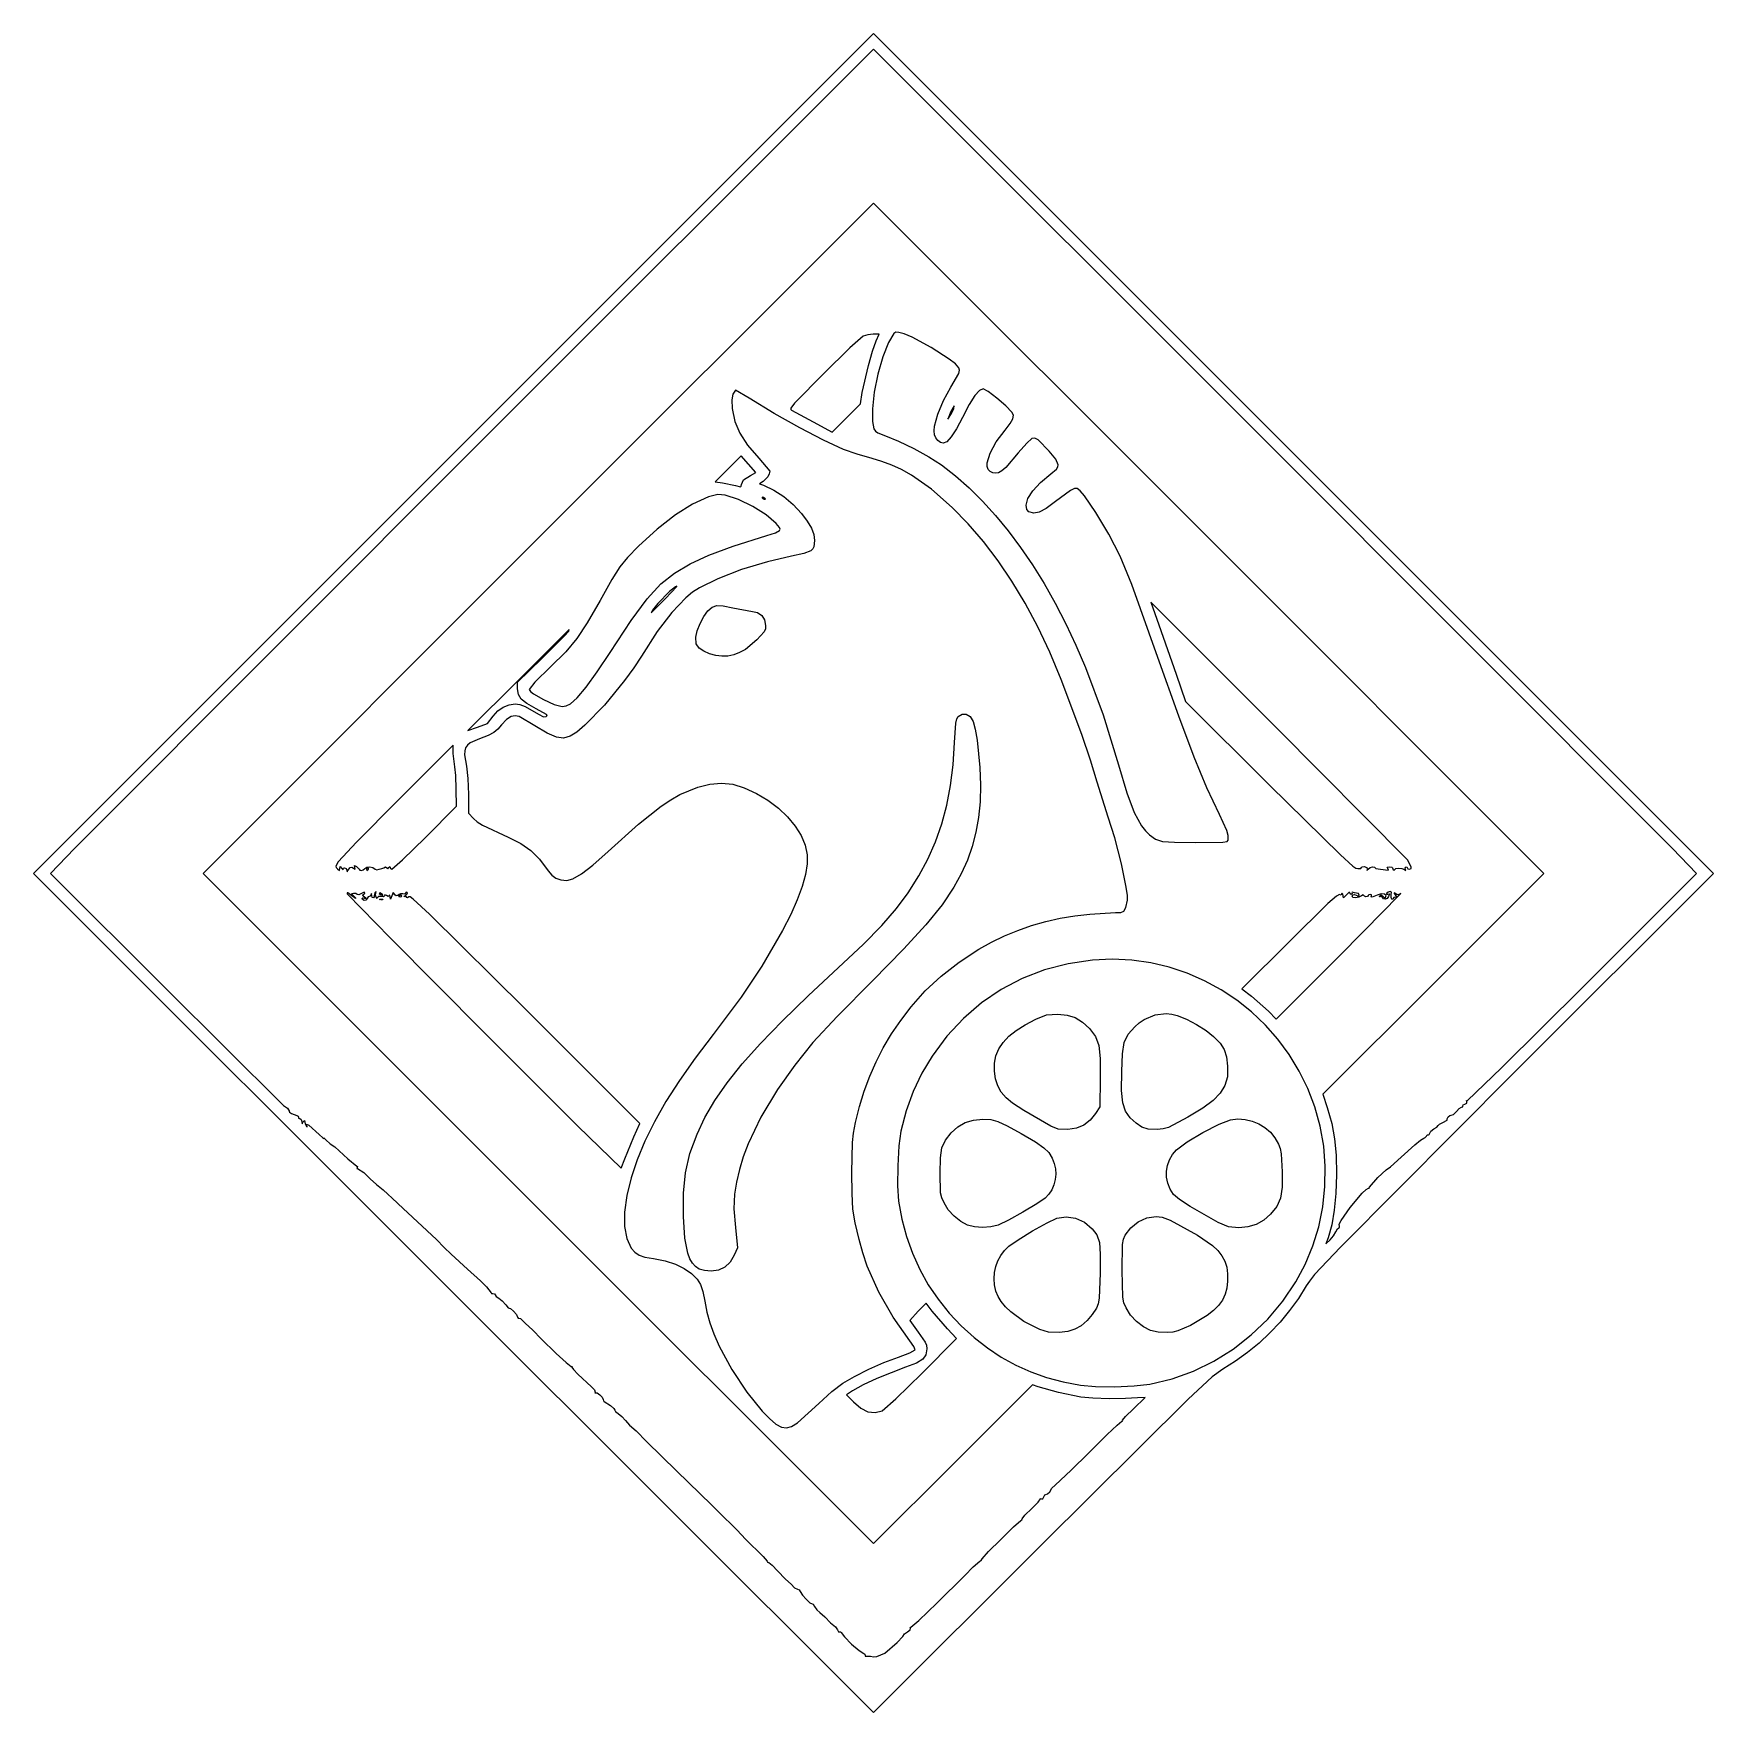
# Model space of a CAD drawing. Extents: x 261 to 578, y 442 to 759.
import ezdxf

# ---------------------------------------------------------------- set-up
doc = ezdxf.new("R2010")
doc.units = 0

msp = doc.modelspace()

# ---------------------------------------------------------------- linework, layer by layer
at = {"layer": 'Calque 1'}
for p, q in [((340.3353, 679.8946), (419.644, 759.2033)), ((419.644, 759.2033), (498.9527, 679.8946)), ((419.64395, 756.2918), (346.47005, 683.1347)), ((492.81785, 683.1347), (419.64395, 756.2918)), ((356.34245, 663.8864), (419.64395, 727.1879)), ((419.64395, 727.1879), (482.94515, 663.8867)), ((417.69876, 702.0537), (415.166312, 699.827037)), ((418.604391, 702.333563), (417.69876, 702.0537)), ((419.609, 702.45), (418.604391, 702.333563)), ((419.453122, 699.241539), (420.1422, 701.1934)), ((420.68429, 702.4502), (419.609, 702.45)), ((420.1422, 701.1934), (420.68429, 702.4502)), ((423.472227, 702.5742), (422.49309, 700.8464)), ((423.859656, 702.776675), (423.472227, 702.5742)), ((424.40629, 702.7666), (423.859656, 702.776675)), ((425.435701, 702.489602), (424.40629, 702.7666)), ((426.915999, 701.855184), (425.435701, 702.489602)), ((430.55193, 699.911), (426.915999, 701.855184)), ((415.166312, 699.827037), (410.25044, 695.0302)), ((418.672181, 696.530237), (419.453122, 699.241539)), ((421.40005, 698.12818), (420.469232, 694.867963)), ((422.49309, 700.8464), (421.40005, 698.12818)), ((433.959441, 697.727866), (430.55193, 699.911)), ((410.25044, 695.0302), (404.755607, 689.393238)), ((417.51987, 691.3906), (418.672181, 696.530237)), ((420.469232, 694.867963), (419.795309, 691.459189)), ((435.154214, 696.794761), (433.959441, 697.727866)), ((434.26575, 692.4488), (435.741471, 694.989888)), ((435.78389, 696.0996), (435.154214, 696.794761)), ((435.741471, 694.989888), (435.903853, 695.632311)), ((435.903853, 695.632311), (435.78389, 696.0996)), ((393.57938, 691.8669), (393.08911, 691.0685)), ((396.17185, 690.3226), (393.57938, 691.8669)), ((432.835798, 689.886342), (434.26575, 692.4488)), ((439.644149, 691.819833), (438.767316, 690.845463)), ((440.38493, 692.1317), (439.644149, 691.819833)), ((441.322181, 691.608102), (440.38493, 692.1317)), ((442.931567, 690.365938), (441.322181, 691.608102)), ((393.08911, 691.0685), (392.880971, 690.029037)), ((392.880971, 690.029037), (392.97437, 688.4198)), ((392.97437, 688.4198), (393.461382, 685.949823)), ((400.90841, 687.439166), (396.17185, 690.3226)), ((404.054112, 688.440105), (404.028579, 688.217829)), ((404.755607, 689.393238), (404.054112, 688.440105)), ((414.52621, 686.6188), (417.21308, 689.2936)), ((417.21308, 689.2936), (417.51987, 691.3906)), ((419.795309, 691.459189), (419.47295, 688.2953)), ((431.775912, 687.335163), (432.835798, 689.886342)), ((434.88317, 688.8875), (434.220569, 687.811387)), ((434.35968, 687.461), (434.788739, 688.409075)), ((434.788739, 688.409075), (434.88317, 688.8875)), ((434.88317, 688.8875), (434.88317, 688.8875)), ((437.712353, 689.150436), (436.43718, 686.6766)), ((438.767316, 690.845463), (437.712353, 689.150436)), ((444.614255, 688.898155), (442.931567, 690.365938)), ((445.77141, 687.6977), (444.614255, 688.898155)), ((393.461382, 685.949823), (394.373499, 683.722312)), ((405.704553, 684.7293), (400.90841, 687.439166)), ((404.028579, 688.217829), (404.1489, 688.0843)), ((404.1489, 688.0843), (408.24994, 685.8548)), ((408.24994, 685.8548), (411.83935, 683.9439)), ((411.83935, 683.9439), (414.52621, 686.6188)), ((419.47295, 688.2953), (419.436113, 685.921439)), ((419.436113, 685.921439), (419.695647, 684.560688)), ((431.183078, 685.077477), (431.775912, 687.335163)), ((434.220569, 687.811387), (433.68, 686.3548)), ((433.68, 686.3548), (434.35968, 687.461)), ((436.43718, 686.6766), (435.316688, 684.532364)), ((444.50659, 684.3265), (445.465202, 685.530472)), ((445.465202, 685.530472), (445.966902, 686.417325)), ((446.054652, 687.101566), (445.77141, 687.6977)), ((445.966902, 686.417325), (446.054652, 687.101566)), ((346.47005, 683.1347), (268.76695, 605.2636)), ((394.373499, 683.722312), (395.846066, 681.483795)), ((410.180268, 682.399534), (405.704553, 684.7293)), ((413.95555, 680.6564), (410.180268, 682.399534)), ((419.695647, 684.560688), (419.998188, 684.131102)), ((419.998188, 684.131102), (420.448783, 683.799842)), ((420.448783, 683.799842), (421.89275, 683.2257)), ((421.89275, 683.2257), (424.36875, 682.235388)), ((424.36875, 682.235388), (427.251944, 680.834975)), ((431.092113, 684.146886), (431.183078, 685.077477)), ((431.15428, 683.3955), (431.092113, 684.146886)), ((431.392034, 682.821534), (431.15428, 683.3955)), ((431.796137, 682.31385), (431.392034, 682.821534)), ((432.285557, 681.951366), (431.796137, 682.31385)), ((433.49595, 682.111505), (432.77926, 681.813)), ((434.339019, 683.014313), (433.49595, 682.111505)), ((435.316688, 684.532364), (434.339019, 683.014313)), ((441.668981, 679.9332), (442.83728, 682.088131)), ((442.83728, 682.088131), (444.50659, 684.3265)), ((449.54208, 682.7391), (448.578535, 681.871475)), ((450.101661, 682.779694), (449.54208, 682.7391)), ((450.734761, 682.467375), (450.101661, 682.779694)), ((452.80738, 680.3565), (450.734761, 682.467375)), ((570.52095, 605.2636), (492.81785, 683.1347)), ((261.0266, 600.5858), (340.3353, 679.8946)), ((394.65401, 679.4339), (392.1936, 676.9853)), ((396.04436, 677.8544), (394.65401, 679.4339)), ((395.846066, 681.483795), (398.01443, 678.9808)), ((398.01443, 678.9808), (400.06495, 676.5425)), ((416.536679, 679.738325), (413.95555, 680.6564)), ((419.39848, 678.9311), (416.536679, 679.738325)), ((421.237894, 678.407982), (419.39848, 678.9311)), ((427.251944, 680.834975), (430.099241, 679.2549)), ((430.099241, 679.2549), (432.46755, 677.7256)), ((432.77926, 681.813), (432.285557, 681.951366)), ((441.112227, 678.116219), (441.668981, 679.9332)), ((446.97644, 680.0125), (444.60472, 677.216913)), ((448.578535, 681.871475), (446.97644, 680.0125)), ((454.06191, 678.810672), (452.80738, 680.3565)), ((498.9527, 679.8946), (578.2614, 600.586)), ((392.1936, 676.9853), (389.7332, 674.5366)), ((395.11227, 674.8867), (396.41733, 675.7558)), ((397.43472, 676.2748), (396.04436, 677.8544)), ((396.41733, 675.7558), (397.43472, 676.2748)), ((399.958275, 676.041984), (399.67424, 675.497275)), ((400.06495, 676.5425), (399.958275, 676.041984)), ((423.078894, 677.711791), (421.237894, 678.407982)), ((424.92734, 676.838941), (423.078894, 677.711791)), ((426.789093, 675.78585), (424.92734, 676.838941)), ((430.57596, 673.124609), (426.789093, 675.78585)), ((432.46755, 677.7256), (435.114727, 675.682537)), ((441.097721, 677.413995), (441.112227, 678.116219)), ((441.27755, 676.8917), (441.097721, 677.413995)), ((441.664875, 676.500963), (441.27755, 676.8917)), ((442.173452, 676.2462), (441.664875, 676.500963)), ((442.724829, 676.153138), (442.173452, 676.2462)), ((443.24055, 676.2475), (442.724829, 676.153138)), ((443.892655, 676.600642), (443.24055, 676.2475)), ((444.60472, 677.216913), (443.892655, 676.600642)), ((451.186179, 674.40382), (453.15956, 676.0261)), ((453.15956, 676.0261), (454.214256, 676.937428)), ((454.522954, 677.7683), (454.06191, 678.810672)), ((454.214256, 676.937428), (454.463338, 677.344674)), ((454.463338, 677.344674), (454.522954, 677.7683)), ((389.7332, 674.5366), (391.12906, 674.3546)), ((391.12906, 674.3546), (393.58326, 673.8209)), ((393.58326, 673.8209), (394.498904, 673.599987)), ((394.498904, 673.599987), (394.65702, 673.716514)), ((394.65702, 673.716514), (394.73309, 674.003)), ((394.73309, 674.003), (395.11227, 674.8867)), ((395.11227, 674.8867), (395.11227, 674.8867)), ((398.79003, 674.6037), (398.08448, 674.1756)), ((398.08448, 674.1756), (398.87628, 673.8797)), ((399.67424, 675.497275), (398.79003, 674.6037)), ((398.87628, 673.8797), (400.846315, 672.971664)), ((400.846315, 672.971664), (402.725089, 671.764012)), ((434.48638, 669.6994), (430.57596, 673.124609)), ((435.114727, 675.682537), (437.705058, 673.410418)), ((437.705058, 673.410418), (440.234849, 670.915501)), ((448.799798, 671.400423), (449.716826, 672.841662)), ((449.716826, 672.841662), (451.186179, 674.40382)), ((456.869009, 672.93155), (454.03607, 670.8266)), ((457.582339, 673.250863), (456.869009, 672.93155)), ((458.1048, 673.2467), (457.582339, 673.250863)), ((458.652769, 672.83763), (458.1048, 673.2467)), ((459.470414, 671.877525), (458.652769, 672.83763)), ((385.486451, 670.330505), (382.239944, 668.291638)), ((388.47251, 671.6788), (385.486451, 670.330505)), ((390.226368, 672.163088), (388.47251, 671.6788)), ((391.61826, 672.0437), (390.226368, 672.163088)), ((394.152325, 671.223214), (391.61826, 672.0437)), ((396.883599, 669.900988), (394.152325, 671.223214)), ((399.396455, 668.308067), (396.883599, 669.900988)), ((398.613645, 671.6329), (398.61222, 671.4909)), ((398.61222, 671.4909), (399.000277, 671.237462)), ((398.86119, 671.5949), (398.613645, 671.6329)), ((399.2718, 671.3333), (398.86119, 671.5949)), ((399.000277, 671.237462), (399.190591, 671.232164)), ((399.190591, 671.232164), (399.2718, 671.3333)), ((399.2718, 671.3333), (399.2718, 671.3333)), ((402.725089, 671.764012), (404.472588, 670.28638)), ((404.472588, 670.28638), (406.0488, 668.5684)), ((437.539859, 666.585874), (434.48638, 669.6994)), ((440.234849, 670.915501), (442.700405, 668.204042)), ((448.48339, 670.1409), (448.799798, 671.400423)), ((448.601025, 669.300625), (448.48339, 670.1409)), ((452.269807, 669.518441), (450.942571, 668.79395)), ((454.03607, 670.8266), (452.269807, 669.518441)), ((461.642367, 668.731), (459.470414, 671.877525)), ((382.239944, 668.291638), (378.81507, 665.620127)), ((401.27527, 666.6755), (399.396455, 668.308067)), ((401.898664, 665.886997), (401.27527, 666.6755)), ((406.0488, 668.5684), (407.139146, 667.095064)), ((407.139146, 667.095064), (407.91048, 665.764912)), ((440.43462, 663.237645), (437.539859, 666.585874)), ((442.700405, 668.204042), (445.098031, 665.2823)), ((448.99517, 668.8577), (448.601025, 669.300625)), ((449.90186, 668.593559), (448.99517, 668.8577)), ((450.942571, 668.79395), (449.90186, 668.593559)), ((464.07594, 664.6607), (461.642367, 668.731)), ((293.04095, 600.5849), (356.34245, 663.8864)), ((378.81507, 665.620127), (375.29391, 662.3739)), ((393.152131, 662.375005), (399.46998, 664.3721)), ((399.46998, 664.3721), (401.138987, 664.917716)), ((401.138987, 664.917716), (401.900893, 665.361875)), ((401.986359, 665.602914), (401.898664, 665.886997)), ((401.900893, 665.361875), (401.986359, 665.602914)), ((407.91048, 665.764912), (408.370226, 664.562655)), ((408.370226, 664.562655), (408.52581, 663.473)), ((408.52581, 663.473), (408.397357, 662.289578)), ((443.181876, 659.637054), (440.43462, 663.237645)), ((445.098031, 665.2823), (447.424033, 662.15653)), ((466.22641, 660.5202), (464.07594, 664.6607)), ((482.94515, 663.8867), (546.24635, 600.5855)), ((373.187388, 660.241127), (371.742961, 658.484788)), ((375.29391, 662.3739), (373.187388, 660.241127)), ((385.010192, 659.061102), (388.519955, 660.681087)), ((388.519955, 660.681087), (393.152131, 662.375005)), ((404.16599, 660.5071), (399.629312, 659.454666)), ((406.492918, 660.994034), (404.16599, 660.5071)), ((407.81155, 661.525725), (406.492918, 660.994034)), ((408.17884, 661.866918), (407.81155, 661.525725)), ((408.397357, 662.289578), (408.17884, 661.866918)), ((447.424033, 662.15653), (449.674717, 658.83299)), ((468.451172, 655.114325), (466.22641, 660.5202)), ((371.742961, 658.484788), (370.257804, 656.115005)), ((379.504645, 655.264214), (382.05958, 657.2858)), ((382.05958, 657.2858), (385.010192, 659.061102)), ((394.745576, 657.9479), (390.225247, 656.230384)), ((399.629312, 659.454666), (394.745576, 657.9479)), ((445.792838, 655.766437), (443.181876, 659.637054)), ((449.674717, 658.83299), (451.846387, 655.317938)), ((370.257804, 656.115005), (368.02909, 652.1419)), ((376.924139, 652.464213), (379.504645, 655.264214)), ((381.12101, 653.852), (378.929485, 651.54815)), ((380.3591, 652.4794), (382.503511, 654.7956)), ((382.247957, 654.721975), (381.12101, 653.852)), ((382.485304, 654.859494), (382.247957, 654.721975)), ((382.503511, 654.7956), (382.485304, 654.859494)), ((385.483039, 653.681693), (384.181453, 652.621928)), ((386.77879, 654.5457), (385.483039, 653.681693)), ((390.225247, 656.230384), (386.77879, 654.5457)), ((448.278717, 651.608135), (445.792838, 655.766437)), ((451.846387, 655.317938), (453.935351, 651.617629)), ((473.35816, 641.3317), (468.451172, 655.114325)), ((368.02909, 652.1419), (365.595735, 647.887084)), ((373.868004, 648.332305), (376.924139, 652.464213)), ((377.62956, 649.7981), (380.3591, 652.4794)), ((378.929485, 651.54815), (377.930184, 650.327684)), ((380.3591, 652.4794), (380.3591, 652.4794)), ((384.181453, 652.621928), (381.529074, 649.877825)), ((388.37601, 650.156), (389.18107, 650.87905)), ((389.18107, 650.87905), (390.032769, 651.190875)), ((390.032769, 651.190875), (391.238653, 651.128788)), ((391.238653, 651.128788), (393.10627, 650.7301)), ((393.10627, 650.7301), (396.79909, 650.0632)), ((450.650726, 647.144486), (448.278717, 651.608135)), ((453.935351, 651.617629), (455.937912, 647.738322)), ((495.86244, 627.9731), (472.01554, 651.7856)), ((472.01554, 651.7856), (473.5021, 647.5522)), ((365.595735, 647.887084), (363.637726, 644.9383)), ((369.88618, 642.315), (373.868004, 648.332305)), ((377.930184, 650.327684), (377.62956, 649.7981)), ((381.529074, 649.877825), (378.758253, 646.238784)), ((386.356327, 646.410383), (386.880269, 647.787037)), ((386.880269, 647.787037), (387.583459, 649.101273)), ((387.583459, 649.101273), (388.37601, 650.156)), ((396.79909, 650.0632), (397.761825, 649.855139)), ((397.761825, 649.855139), (398.547525, 649.287538)), ((398.547525, 649.287538), (399.07701, 648.445267)), ((399.07701, 648.445267), (399.2711, 647.4132)), ((399.2711, 647.4132), (399.223817, 646.771347)), ((455.937912, 647.738322), (457.850377, 643.686273)), ((473.5021, 647.5522), (476.79238, 638.1805)), ((362.19446, 646.6233), (352.57092, 637.0834)), ((357.03595, 641.1961), (361.28451, 645.438875)), ((361.28451, 645.438875), (362.095368, 646.348741)), ((363.637726, 644.9383), (361.524611, 642.454216)), ((362.095368, 646.348741), (362.19446, 646.6233)), ((378.758253, 646.238784), (375.80559, 641.6302)), ((386.10152, 645.1684), (386.356327, 646.410383)), ((386.135609, 643.947925), (386.10152, 645.1684)), ((397.61746, 644.6656), (395.445262, 642.884208)), ((399.007207, 646.223675), (397.61746, 644.6656)), ((399.223817, 646.771347), (399.007207, 646.223675)), ((452.920076, 642.357828), (450.650726, 647.144486)), ((352.44, 636.695), (357.03595, 641.1961)), ((361.524611, 642.454216), (358.62594, 639.5935)), ((367.447645, 638.651755), (369.88618, 642.315)), ((375.80559, 641.6302), (374.358425, 639.389898)), ((386.74548, 643.1434), (386.135609, 643.947925)), ((387.626092, 642.527188), (386.74548, 643.1434)), ((388.68777, 642.0315), (387.626092, 642.527188)), ((389.863479, 641.712941), (388.68777, 642.0315)), ((388.68777, 642.0315), (388.68777, 642.0315)), ((391.013834, 641.577011), (389.863479, 641.712941)), ((392.143013, 641.624941), (391.013834, 641.577011)), ((393.255192, 641.857962), (392.143013, 641.624941)), ((394.35455, 642.277308), (393.255192, 641.857962)), ((395.445262, 642.884208), (394.35455, 642.277308)), ((455.09798, 637.2305), (452.920076, 642.357828)), ((457.850377, 643.686273), (459.669052, 639.467739)), ((477.293555, 630.272002), (473.35816, 641.3317)), ((358.62594, 639.5935), (355.694761, 636.67205)), ((365.350349, 635.766138), (367.447645, 638.651755)), ((374.358425, 639.389898), (372.647023, 637.025536)), ((459.669052, 639.467739), (463.010249, 630.556246)), ((476.79238, 638.1805), (478.59609, 633.0421)), ((352.57092, 637.0834), (343.0473, 627.5435)), ((352.44057, 635.4151), (352.44, 636.695)), ((352.584552, 634.376041), (352.44057, 635.4151)), ((355.694761, 636.67205), (354.6112, 635.2938)), ((354.6112, 635.2938), (354.866111, 634.944509)), ((354.866111, 634.944509), (355.461045, 634.483353)), ((355.461045, 634.483353), (357.292764, 633.41935)), ((363.653049, 633.734302), (365.350349, 635.766138)), ((372.647023, 637.025536), (368.828311, 632.372037)), ((459.012383, 626.814787), (455.09798, 637.2305)), ((348.729723, 631.256817), (349.732089, 631.988438)), ((349.732089, 631.988438), (350.824318, 632.437739)), ((350.824318, 632.437739), (351.98809, 632.5944)), ((351.98809, 632.5944), (352.854404, 632.481942)), ((353.115314, 633.5125), (352.584552, 634.376041)), ((352.854404, 632.481942), (353.867075, 632.127712)), ((354.181079, 632.665684), (353.115314, 633.5125)), ((353.867075, 632.127712), (356.367, 630.6828)), ((355.93007, 631.6768), (354.181079, 632.665684)), ((357.8743, 630.611112), (355.93007, 631.6768)), ((357.292764, 633.41935), (359.349915, 632.489597)), ((359.349915, 632.489597), (360.87606, 632.0819)), ((360.87606, 632.0819), (361.587965, 632.2376)), ((361.587965, 632.2376), (362.41456, 632.6324)), ((362.4145, 632.6324), (363.653049, 633.734302)), ((362.41456, 632.6324), (362.4145, 632.6324)), ((368.828311, 632.372037), (365.143064, 628.56452)), ((478.59609, 633.0421), (494.42989, 617.2695)), ((343.0473, 627.5435), (344.86473, 628.2199)), ((344.86473, 628.2199), (346.76043, 628.8962)), ((346.76043, 628.8962), (346.761, 628.896)), ((346.761, 628.896), (347.83554, 630.2532)), ((347.83554, 630.2532), (348.729723, 631.256817)), ((349.40643, 628.6441), (348.72267, 627.81785)), ((350.333483, 629.666187), (349.40643, 628.6441)), ((351.24294, 630.2169), (350.333483, 629.666187)), ((351.951052, 630.357425), (351.24294, 630.2169)), ((352.728594, 630.190975), (351.951052, 630.357425)), ((355.68076, 628.469), (352.728594, 630.190975)), ((358.045554, 627.044184), (355.68076, 628.469)), ((356.367, 630.6828), (357.318866, 630.142162)), ((357.318866, 630.142162), (357.80457, 630.1854)), ((357.80457, 630.1854), (357.98979, 630.398927)), ((357.98979, 630.398927), (357.8743, 630.611112)), ((365.143064, 628.56452), (363.598492, 627.257635)), ((434.95005, 625.2878), (435.190779, 628.966812)), ((435.190779, 628.966812), (435.368312, 629.757411)), ((435.368312, 629.757411), (435.63253, 630.1982)), ((435.63253, 630.1982), (436.370846, 630.679942)), ((436.370846, 630.679942), (437.161217, 630.661462)), ((437.161217, 630.661462), (437.888113, 630.180777)), ((437.888113, 630.180777), (438.436, 629.2759)), ((438.436, 629.2759), (438.852528, 627.796459)), ((463.010249, 630.556246), (465.93195, 621.0539)), ((480.207846, 622.507213), (477.293555, 630.272002)), ((343.500139, 625.216259), (342.95889, 624.8058)), ((345.25197, 625.9949), (343.500139, 625.216259)), ((346.874369, 626.639237), (345.25197, 625.9949)), ((347.954959, 627.198225), (346.874369, 626.639237)), ((348.72267, 627.81785), (347.954959, 627.198225)), ((359.76343, 626.295925), (358.045554, 627.044184)), ((361.116003, 626.141403), (359.76343, 626.295925)), ((362.38489, 626.4978), (361.116003, 626.141403)), ((363.598492, 627.257635), (362.38489, 626.4978)), ((434.666389, 621.096126), (434.95005, 625.2878)), ((438.852528, 627.796459), (439.230517, 625.728025)), ((439.230517, 625.728025), (439.75349, 620.5975)), ((460.629881, 621.98952), (459.012383, 626.814787)), ((520.47654, 603.1287), (495.86244, 627.9731)), ((340.269, 624.788), (329.6737, 614.2059)), ((340.2689, 623.2005), (340.269, 624.788)), ((340.54921, 620.6883), (340.2689, 623.2005)), ((342.443064, 623.728113), (342.427423, 622.975091)), ((342.427423, 622.975091), (342.77802, 620.8262)), ((342.613376, 624.32405), (342.443064, 623.728113)), ((342.95889, 624.8058), (342.613376, 624.32405)), ((461.87719, 617.8306), (460.629881, 621.98952)), ((482.609245, 616.743967), (480.207846, 622.507213)), ((340.756116, 619.078188), (340.54921, 620.6883)), ((340.85992, 616.505), (340.756116, 619.078188)), ((342.77802, 620.8262), (343.062315, 618.513862)), ((434.174835, 617.166223), (434.666389, 621.096126)), ((439.75349, 620.5975), (439.858656, 617.240187)), ((465.93195, 621.0539), (467.490834, 615.804358)), ((340.89032, 613.246), (340.85992, 616.505)), ((343.062315, 618.513862), (343.17489, 615.4693)), ((343.17489, 615.4693), (343.17989, 611.9643)), ((381.362264, 614.487026), (383.06347, 615.453894)), ((383.06347, 615.453894), (386.45584, 616.8732)), ((386.45584, 616.8732), (388.740294, 617.45878)), ((388.740294, 617.45878), (390.929665, 617.634512)), ((390.929665, 617.634512), (393.074583, 617.399714)), ((393.074583, 617.399714), (395.22568, 616.7537)), ((395.22568, 616.7537), (397.546066, 615.686868)), ((397.546066, 615.686868), (399.709468, 614.386914)), ((433.463449, 613.459425), (434.174835, 617.166223)), ((439.858656, 617.240187), (439.772079, 614.099844)), ((463.94143, 611.216), (461.87719, 617.8306)), ((467.490834, 615.804358), (468.881107, 612.096188)), ((485.00596, 611.6889), (482.609245, 616.743967)), ((494.42989, 617.2695), (507.81369, 604.0731)), ((329.6737, 614.2059), (322.028566, 606.47335)), ((334.95942, 607.3108), (340.89032, 613.246)), ((375.249617, 609.848081), (379.547828, 613.26985)), ((379.547828, 613.26985), (381.362264, 614.487026)), ((399.709468, 614.386914), (401.675512, 612.896762)), ((401.675512, 612.896762), (403.403825, 611.259337)), ((432.520292, 609.937062), (433.463449, 613.459425)), ((439.772079, 614.099844), (439.48666, 611.143879)), ((343.17989, 611.9643), (344.09805, 610.948)), ((344.09805, 610.948), (344.774235, 610.302445)), ((344.774235, 610.302445), (345.787826, 609.662037)), ((345.787826, 609.662037), (350.65437, 607.4109)), ((369.50954, 604.7156), (375.249617, 609.848081)), ((403.403825, 611.259337), (404.854032, 609.517564)), ((404.854032, 609.517564), (405.985759, 607.714367)), ((431.333426, 606.560467), (432.520292, 609.937062)), ((439.48666, 611.143879), (438.995297, 608.3397)), ((465.196224, 607.264797), (463.94143, 611.216)), ((468.881107, 612.096188), (470.260539, 609.574498)), ((470.260539, 609.574498), (470.995493, 608.647681)), ((486.369905, 608.660075), (485.00596, 611.6889)), ((322.028566, 606.47335), (318.5262, 602.7422)), ((330.672929, 603.118963), (334.95942, 607.3108)), ((350.65437, 607.4109), (353.047839, 606.215183)), ((353.047839, 606.215183), (354.938599, 604.899962)), ((405.985759, 607.714367), (406.758633, 605.892671)), ((429.890911, 603.29097), (431.333426, 606.560467)), ((438.995297, 608.3397), (438.290893, 605.654715)), ((466.459272, 602.3574), (465.196224, 607.264797)), ((470.995493, 608.647681), (471.7869, 607.8844)), ((471.7869, 607.8844), (472.903776, 607.068306)), ((472.903776, 607.068306), (474.244471, 606.6319)), ((474.244471, 606.6319), (476.517614, 606.454919)), ((476.517614, 606.454919), (480.43183, 606.4171)), ((480.43183, 606.4171), (485.64036, 606.479313)), ((485.64036, 606.479313), (486.433612, 606.617223)), ((486.593054, 607.7253), (486.369905, 608.660075)), ((486.433612, 606.617223), (486.61268, 606.8698)), ((486.61272, 606.8698), (486.593054, 607.7253)), ((486.61268, 606.8698), (486.61272, 606.8698)), ((268.76695, 605.2636), (264.23781, 600.5495)), ((328.69559, 601.3755), (330.672929, 603.118963)), ((354.938599, 604.899962), (356.575249, 603.256711)), ((356.575249, 603.256711), (358.20639, 601.0769)), ((366.628531, 602.155175), (369.50954, 604.7156)), ((406.758633, 605.892671), (407.13228, 604.0954)), ((407.13228, 604.0954), (407.118218, 602.379264)), ((428.180809, 600.089904), (429.890911, 603.29097)), ((437.366347, 603.056331), (436.214559, 600.511957)), ((438.290893, 605.654715), (437.366347, 603.056331)), ((507.81369, 604.0731), (510.183743, 601.962497)), ((521.206599, 601.8282), (520.47654, 603.1287)), ((575.05011, 600.5495), (570.52095, 605.2636)), ((340.269, 521.343), (261.0266, 600.5858)), ((264.23781, 600.5495), (286.16401, 578.6222)), ((356.34205, 537.2838), (293.04095, 600.5849)), ((318.5262, 602.7422), (318.124694, 601.929488)), ((318.124694, 601.929488), (318.184303, 601.687808)), ((318.184303, 601.687808), (318.40583, 601.4287)), ((318.40583, 601.4287), (318.771555, 601.140175)), ((318.771555, 601.140175), (318.8377, 601.5007)), ((318.8377, 601.5007), (318.893588, 601.868225)), ((318.893588, 601.868225), (319.2542, 601.4907)), ((319.2542, 601.4907), (319.499138, 601.2251)), ((319.497519, 601.5462), (319.74813, 601.6385)), ((319.50316, 601.3078), (319.497519, 601.5462)), ((319.499138, 601.2251), (319.50316, 601.3078)), ((319.74813, 601.6385), (320.045588, 601.502512)), ((320.045588, 601.502512), (320.18151, 601.1755)), ((320.18151, 601.1755), (320.22858, 600.885588)), ((320.22858, 600.885588), (320.35347, 601.1095)), ((320.35347, 601.1095), (320.78673, 601.6896)), ((320.78669, 601.6952), (321.100289, 601.731888)), ((320.78673, 601.6896), (320.78669, 601.6952)), ((321.100289, 601.731888), (321.45801, 601.563)), ((321.45801, 601.563), (321.739256, 601.397237)), ((321.67128, 601.7165), (321.621817, 602.05015)), ((321.621817, 602.05015), (322.01862, 601.9056)), ((321.739256, 601.397237), (321.67128, 601.7165)), ((322.01862, 601.9056), (322.54183, 601.3703)), ((322.54183, 601.3703), (322.655422, 601.163872)), ((322.655422, 601.163872), (322.932894, 601.127)), ((322.932894, 601.127), (323.279289, 601.247028)), ((323.279289, 601.247028), (323.59965, 601.5113)), ((323.59965, 601.5113), (323.983341, 601.735811)), ((323.947049, 601.5665), (323.86474, 601.3796)), ((323.86474, 601.3796), (323.98142, 601.1151)), ((324.14494, 601.6442), (323.947049, 601.5665)), ((323.98142, 601.1151), (324.26162, 601.3796)), ((323.983341, 601.735811), (324.523955, 601.787288)), ((324.294772, 601.5665), (324.14494, 601.6442)), ((324.26162, 601.3796), (324.294772, 601.5665)), ((324.26162, 601.3796), (324.26162, 601.3796)), ((324.523955, 601.787288), (325.086506, 601.67337)), ((325.086506, 601.67337), (325.53601, 601.4017)), ((325.53601, 601.4017), (325.855222, 601.272175)), ((325.855222, 601.272175), (326.28653, 601.4014)), ((326.28653, 601.4014), (326.77516, 601.4894)), ((326.77516, 601.4894), (327.14848, 601.6252)), ((327.14848, 601.6252), (327.481789, 601.800925)), ((327.481789, 601.800925), (327.71072, 601.6252)), ((327.71072, 601.6252), (327.908357, 601.469862)), ((327.908357, 601.469862), (328.1271, 601.6782)), ((328.1271, 601.6782), (328.304501, 601.882625)), ((328.304501, 601.882625), (328.35861, 601.7062)), ((328.35861, 601.7062), (328.459184, 601.472638)), ((328.459184, 601.472638), (328.69559, 601.3755)), ((358.20639, 601.0769), (358.899655, 600.235855)), ((358.899655, 600.235855), (359.672326, 599.674212)), ((359.672326, 599.674212), (360.585226, 599.360389)), ((362.890293, 599.545325), (364.477763, 600.4706)), ((364.477763, 600.4706), (366.628531, 602.155175)), ((406.793987, 600.380216), (406.163905, 598.108885)), ((407.118218, 602.379264), (406.793987, 600.380216)), ((426.19118, 596.9186), (428.180809, 600.089904)), ((436.214559, 600.511957), (434.82843, 597.989)), ((467.385342, 597.961053), (466.459272, 602.3574)), ((510.183743, 601.962497), (510.761735, 601.581032)), ((510.761735, 601.581032), (511.11539, 601.4781)), ((511.11539, 601.4781), (511.676222, 601.5308)), ((511.676222, 601.5308), (511.82847, 601.6837)), ((511.82847, 601.6837), (511.920402, 601.82645)), ((511.920402, 601.82645), (512.33623, 601.8546)), ((512.33623, 601.8546), (512.797181, 601.715825)), ((512.797181, 601.715825), (512.85833, 601.3933)), ((512.85833, 601.3933), (512.813818, 601.12035)), ((512.813818, 601.12035), (513.08627, 601.3823)), ((513.08627, 601.3823), (513.471115, 601.67335)), ((513.471115, 601.67335), (513.90162, 601.8159)), ((513.90162, 601.8159), (513.90162, 601.8133)), ((513.90162, 601.8133), (514.228627, 601.778487)), ((514.228627, 601.778487), (514.36464, 601.6428)), ((514.36464, 601.6428), (514.539514, 601.497188)), ((514.539514, 601.497188), (514.95996, 601.4379)), ((514.95996, 601.4379), (516.32606, 601.2646)), ((516.32606, 601.2646), (516.89807, 601.191013)), ((516.644412, 601.774238), (517.10771, 601.8153)), ((516.77942, 601.4715), (516.644412, 601.774238)), ((516.89807, 601.191013), (516.77942, 601.4715)), ((517.10771, 601.8153), (517.531094, 601.735138)), ((517.531094, 601.735138), (517.64223, 601.5964)), ((517.64223, 601.5964), (517.79991, 601.25)), ((517.79991, 601.25), (517.989876, 601.195625)), ((517.989876, 601.195625), (518.069, 601.298)), ((518.069, 601.298), (518.296722, 601.487238)), ((518.296722, 601.487238), (518.82911, 601.54815)), ((518.82911, 601.54815), (519.440578, 601.481488)), ((519.440578, 601.481488), (519.90554, 601.288)), ((519.90554, 601.288), (520.165376, 601.113825)), ((520.046296, 601.5675), (520.18116, 601.7767)), ((520.09966, 601.298), (520.046296, 601.5675)), ((520.165376, 601.113825), (520.09966, 601.298)), ((520.18116, 601.7767), (520.371073, 601.811563)), ((520.371073, 601.811563), (520.45006, 601.6626)), ((520.45006, 601.6626), (520.56664, 601.464713)), ((520.56664, 601.464713), (520.84693, 601.3824)), ((520.84693, 601.3824), (521.163714, 601.495003)), ((521.163714, 601.495003), (521.206599, 601.8282)), ((546.24635, 600.5855), (525.38545, 579.7233)), ((578.2614, 600.586), (540.5129, 562.8166)), ((553.52081, 579.0191), (575.05011, 600.5495)), ((320.274175, 596.906789), (320.26606, 596.7463)), ((320.26606, 596.7463), (328.348204, 588.420423)), ((320.372872, 596.921637), (320.274175, 596.906789)), ((320.87936, 596.4993), (320.372872, 596.921637)), ((321.81348, 595.823), (320.87936, 596.4993)), ((321.455, 596.8064), (321.052651, 596.710112)), ((321.052651, 596.710112), (321.4895, 596.2941)), ((321.88596, 596.763637), (321.455, 596.8064)), ((322.15357, 596.6029), (321.88596, 596.763637)), ((322.449093, 596.552475), (322.15357, 596.6029)), ((322.95253, 596.7824), (322.449093, 596.552475)), ((323.425974, 597.013262), (322.95253, 596.7824)), ((323.186726, 596.480037), (323.26946, 596.6083)), ((323.4679, 596.1759), (323.186726, 596.480037)), ((323.26946, 596.6083), (323.503038, 596.699187)), ((323.60019, 596.9118), (323.425974, 597.013262)), ((323.503038, 596.699187), (323.60019, 596.9118)), ((324.74005, 596.5474), (324.587908, 596.259)), ((324.841493, 596.774825), (324.74005, 596.5474)), ((324.89237, 596.4027), (324.841493, 596.774825)), ((324.992301, 596.0176), (324.89237, 596.4027)), ((325.49464, 596.894), (325.3417, 596.3169)), ((325.692526, 597.130387), (325.49464, 596.894)), ((325.609526, 596.450287), (325.63395, 596.857)), ((325.73724, 596.0633), (325.609526, 596.450287)), ((325.63395, 596.857), (325.692526, 597.130387)), ((326.42882, 596.8777), (326.309276, 596.805225)), ((326.309276, 596.805225), (326.51062, 596.6171)), ((326.90745, 596.6171), (326.42882, 596.8777)), ((326.51062, 596.6171), (326.975796, 596.3708)), ((326.90749, 596.6171), (326.90745, 596.6171)), ((326.975796, 596.3708), (326.90749, 596.6171)), ((327.383275, 596.546875), (327.30431, 596.3557)), ((327.67545, 596.3737), (327.383275, 596.546875)), ((328.18373, 596.4077), (327.996978, 596.20365)), ((328.293728, 596.454737), (328.18373, 596.4077)), ((328.36561, 596.088), (328.293728, 596.454737)), ((328.936385, 596.939262), (328.69497, 596.3526)), ((329.08738, 596.8156), (328.936385, 596.939262)), ((329.253213, 596.517445), (329.08738, 596.8156)), ((329.525885, 596.368512), (329.253213, 596.517445)), ((330.06708, 596.5923), (329.82423, 596.387298)), ((330.32709, 596.72115), (330.06708, 596.5923)), ((330.08245, 596.3526), (330.36265, 596.6171)), ((330.74415, 596.6937), (330.32709, 596.72115)), ((330.36265, 596.6171), (330.47933, 596.3526)), ((331.123854, 596.682187), (330.74415, 596.6937)), ((330.932984, 596.20435), (331.24266, 596.4289)), ((331.27306, 596.8665), (331.123854, 596.682187)), ((331.24266, 596.4289), (331.634814, 596.757125)), ((331.361279, 597.031762), (331.27306, 596.8665)), ((331.57339, 596.9919), (331.361279, 597.031762)), ((331.634814, 596.757125), (331.57339, 596.9919)), ((360.585226, 599.360389), (361.69918, 599.2628)), ((361.69918, 599.2628), (362.890293, 599.545325)), ((406.163905, 598.108885), (405.232291, 595.5759)), ((423.984045, 593.923867), (426.19118, 596.9186)), ((434.82843, 597.989), (432.594039, 594.648244)), ((467.614124, 596.413037), (467.385342, 597.961053)), ((467.6292, 595.543), (467.614124, 596.413037)), ((507.67505, 596.5704), (507.07077, 596.264248)), ((507.939161, 596.433862), (507.67505, 596.5704)), ((508.01902, 596.6514), (507.939161, 596.433862)), ((508.070289, 596.866988), (508.01902, 596.6514)), ((508.26615, 596.6304), (508.070289, 596.866988)), ((508.37525, 595.9689), (508.26615, 596.6304)), ((508.92056, 596.4855), (508.480175, 596.006325)), ((509.400664, 596.949088), (508.92056, 596.4855)), ((509.60116, 596.9485), (509.400664, 596.949088)), ((509.684394, 596.714937), (509.60116, 596.9485)), ((509.88267, 596.6178), (509.684394, 596.714937)), ((510.032669, 596.695275), (509.88267, 596.6178)), ((510.043177, 597.0157), (509.99984, 596.8815)), ((509.99984, 596.8815), (510.032669, 596.695275)), ((510.48619, 596.8985), (510.043177, 597.0157)), ((510.0543, 596.2684), (510.230991, 596.50962)), ((510.230991, 596.50962), (510.491827, 596.604788)), ((511.25096, 596.767), (510.48619, 596.8985)), ((510.491827, 596.604788), (511.09296, 596.3444)), ((511.36636, 596.4767), (511.25096, 596.767)), ((511.300216, 596.23535), (511.36636, 596.4767)), ((512.125641, 596.50615), (511.83072, 596.3354)), ((512.24831, 596.4294), (512.125641, 596.50615)), ((512.36489, 596.250788), (512.24831, 596.4294)), ((513.163229, 596.552725), (513.04206, 596.397)), ((513.45455, 596.6174), (513.163229, 596.552725)), ((513.697824, 596.539713), (513.45455, 596.6174)), ((513.70352, 596.3529), (513.697824, 596.539713)), ((514.74858, 596.4559), (513.827639, 596.102863)), ((515.490719, 596.685289), (514.74858, 596.4559)), ((515.29052, 596.3518), (515.524913, 596.539825)), ((516.124969, 596.649788), (515.490719, 596.685289)), ((515.524913, 596.539825), (515.82058, 596.2648)), ((516.46122, 596.404417), (516.124969, 596.649788)), ((516.30936, 596.0042), (516.46122, 596.404417)), ((516.58613, 596.8368), (516.546554, 596.645525)), ((516.546554, 596.645525), (516.79992, 596.6827)), ((516.841666, 597.055375), (516.58613, 596.8368)), ((516.79992, 596.6827), (517.075488, 596.695375)), ((517.18739, 597.1463), (516.841666, 597.055375)), ((517.075488, 596.695375), (516.91817, 596.2303)), ((517.469582, 597.0022), (517.18739, 597.1463)), ((517.399015, 595.997063), (517.43538, 596.5011)), ((517.43538, 596.5011), (517.469582, 597.0022)), ((518.00291, 596.8817), (517.94224, 596.7676)), ((517.94224, 596.7676), (518.21697, 596.4933)), ((518.47663, 596.5999), (518.00291, 596.8817)), ((518.21697, 596.4933), (518.573631, 596.165888)), ((518.751141, 596.508475), (518.47663, 596.5999)), ((518.490981, 596.012977), (519.08848, 596.632704)), ((519.21985, 596.7856), (518.751141, 596.508475)), ((519.08848, 596.632704), (519.21985, 596.7856)), ((321.4895, 596.2941), (321.824661, 595.961387)), ((321.824661, 595.961387), (321.81348, 595.823)), ((323.079719, 595.840587), (323.21021, 595.952452)), ((323.156443, 595.653255), (323.079719, 595.840587)), ((323.4543, 595.4679), (323.156443, 595.653255)), ((323.21021, 595.952452), (323.534, 595.9114)), ((323.778086, 595.502525), (323.4543, 595.4679)), ((323.803125, 595.865862), (323.4679, 596.1759)), ((323.534, 595.9114), (323.803125, 595.865862)), ((324.00252, 595.8403), (323.778086, 595.502525)), ((324.185213, 596.1666), (324.00252, 595.8403)), ((324.39291, 596.2205), (324.185213, 596.1666)), ((324.587908, 596.259), (324.39291, 596.2205)), ((325.19196, 595.958), (324.992301, 596.0176)), ((325.346795, 596.131975), (325.19196, 595.958)), ((325.3417, 596.3169), (325.346795, 596.131975)), ((325.92059, 595.851412), (325.73724, 596.0633)), ((325.97734, 596.0263), (325.92059, 595.851412)), ((326.144435, 596.237637), (325.97734, 596.0263)), ((326.64285, 596.196), (326.144435, 596.237637)), ((326.346158, 595.632587), (326.46097, 595.7395)), ((326.62082, 595.5796), (326.346158, 595.632587)), ((326.46097, 595.7396), (326.96809, 595.7186)), ((326.46097, 595.7395), (326.46097, 595.7396)), ((326.931994, 595.611788), (326.62082, 595.5796)), ((327.137534, 596.153975), (326.64285, 596.196)), ((326.96809, 595.7186), (326.931994, 595.611788)), ((327.30431, 596.3557), (327.137534, 596.153975)), ((327.996978, 596.20365), (327.67545, 596.3737)), ((328.451386, 595.698037), (328.36561, 596.088)), ((328.69497, 596.3526), (328.451386, 595.698037)), ((329.82423, 596.387298), (329.525885, 596.368512)), ((330.049271, 596.1657), (330.08245, 596.3526)), ((330.19913, 596.088), (330.049271, 596.1657)), ((330.08245, 596.3526), (330.08245, 596.3526)), ((330.397021, 596.1657), (330.19913, 596.088)), ((330.47933, 596.3526), (330.397021, 596.1657)), ((331.07462, 596.1937), (330.932984, 596.20435)), ((331.402351, 596.204737), (331.07462, 596.1937)), ((331.53764, 596.0291), (331.402351, 596.204737)), ((331.634792, 595.944525), (331.53764, 596.0291)), ((331.86837, 596.1721), (331.634792, 595.944525)), ((332.112898, 596.158848), (331.86837, 596.1721)), ((332.738778, 595.71413), (332.112898, 596.158848)), ((335.801932, 592.886562), (332.738778, 595.71413)), ((405.232291, 595.5759), (404.003464, 592.79189)), ((421.230454, 590.757937), (423.984045, 593.923867)), ((432.594039, 594.648244), (429.547337, 590.887075)), ((466.364603, 593.209075), (466.945076, 593.4639)), ((466.945076, 593.4639), (467.292886, 594.166175)), ((467.292886, 594.166175), (467.6292, 595.543)), ((505.475564, 594.861813), (498.27978, 587.8046)), ((507.07077, 596.264248), (505.475564, 594.861813)), ((507.75145, 585.1611), (516.08575, 593.563738)), ((508.480175, 596.006325), (508.37525, 595.9689)), ((510.176551, 596.017264), (510.0543, 596.2684)), ((510.661035, 595.950338), (510.176551, 596.017264)), ((511.286257, 596.059192), (510.661035, 595.950338)), ((511.09296, 596.3444), (511.300216, 596.23535)), ((511.83072, 596.3354), (511.286257, 596.059192)), ((512.64518, 596.1765), (512.36489, 596.250788)), ((512.925475, 596.241263), (512.64518, 596.1765)), ((513.04206, 596.397), (512.925475, 596.241263)), ((513.652674, 596.15118), (513.70352, 596.3529)), ((513.827639, 596.102863), (513.652674, 596.15118)), ((515.207431, 596.142913), (515.29052, 596.3518)), ((515.35982, 596.181), (515.207431, 596.142913)), ((515.589875, 596.213663), (515.35982, 596.181)), ((515.74577, 596.0466), (515.589875, 596.213663)), ((515.964818, 595.755508), (515.74577, 596.0466)), ((515.82058, 596.2648), (516.094719, 596.009663)), ((516.290139, 595.698013), (515.964818, 595.755508)), ((516.08575, 593.563738), (518.490981, 596.012977)), ((516.094719, 596.009663), (516.30936, 596.0042)), ((516.636375, 595.860736), (516.290139, 595.698013)), ((516.91817, 596.2303), (516.636375, 595.860736)), ((517.53899, 595.6917), (517.399015, 595.997063)), ((517.726543, 595.6581), (517.53899, 595.6917)), ((517.80455, 595.8078), (517.726543, 595.6581)), ((517.940563, 596.009888), (517.80455, 595.8078)), ((518.26757, 596.0964), (517.940563, 596.009888)), ((518.573631, 596.165888), (518.26757, 596.0964)), ((353.84517, 574.9728), (335.801932, 592.886562)), ((404.003464, 592.79189), (402.481742, 589.767484)), ((417.6668, 587.137639), (421.230454, 590.757937)), ((429.547337, 590.887075), (425.306407, 586.266219)), ((446.883282, 589.816319), (449.486813, 590.722112)), ((449.486813, 590.722112), (452.159006, 591.485186)), ((452.159006, 591.485186), (454.893323, 592.10347)), ((454.893323, 592.10347), (457.683225, 592.574898)), ((457.683225, 592.574898), (460.52217, 592.8974)), ((460.52217, 592.8974), (465.3303, 593.1746)), ((465.3303, 593.1746), (466.364603, 593.209075)), ((328.348204, 588.420423), (346.07696, 570.574037)), ((402.481742, 589.767484), (398.57689, 583.04)), ((413.02948, 582.7798), (417.6668, 587.137639)), ((439.55007, 586.2633), (441.908371, 587.584844)), ((441.908371, 587.584844), (444.354955, 588.769873)), ((444.354955, 588.769873), (446.883282, 589.816319)), ((498.27978, 587.8046), (489.22442, 578.7568)), ((425.306407, 586.266219), (419.48933, 580.3464)), ((432.43723, 581.192437), (435.810278, 583.817555)), ((435.810278, 583.817555), (439.55007, 586.2633)), ((461.00486, 584.1942), (456.382465, 583.51)), ((464.729223, 584.366857), (461.00486, 584.1942)), ((468.39931, 584.193831), (464.729223, 584.366857)), ((471.99712, 583.688255), (468.39931, 584.193831)), ((495.7039, 573.0697), (507.7515, 585.1616)), ((507.7515, 585.1616), (507.75145, 585.1611)), ((398.57689, 583.04), (394.667233, 577.17575)), ((407.319875, 577.462133), (413.02948, 582.7798)), ((429.418002, 578.376952), (432.43723, 581.192437)), ((447.741309, 580.717595), (443.767497, 578.6363)), ((451.95379, 582.346647), (447.741309, 580.717595)), ((456.382465, 583.51), (451.95379, 582.346647)), ((475.504652, 582.863259), (471.99712, 583.688255)), ((478.903905, 581.731977), (475.504652, 582.863259)), ((482.176877, 580.307539), (478.903905, 581.731977)), ((286.16401, 578.6222), (308.23841, 556.7627)), ((402.434907, 572.713992), (407.319875, 577.462133)), ((419.48933, 580.3464), (412.784153, 573.562317)), ((426.73967, 575.3601), (429.418002, 578.376952)), ((443.767497, 578.6363), (440.054832, 576.116218)), ((485.305566, 578.603078), (482.176877, 580.307539)), ((488.271973, 576.631725), (485.305566, 578.603078)), ((489.22442, 578.7568), (491.01293, 577.3861)), ((491.01293, 577.3861), (494.2476, 574.5426)), ((525.38545, 579.7233), (504.52455, 558.8612)), ((538.240747, 563.85945), (553.52081, 579.0191)), ((375.49127, 553.3238), (353.84517, 574.9728)), ((394.667233, 577.17575), (389.3688, 570.1586)), ((424.798442, 572.817869), (426.73967, 575.3601)), ((440.054832, 576.116218), (436.625787, 573.170803)), ((491.058094, 574.406612), (488.271973, 576.631725)), ((493.645929, 571.94087), (491.058094, 574.406612)), ((494.2476, 574.5426), (495.7039, 573.0697)), ((398.30092, 568.448652), (402.434907, 572.713992)), ((412.784153, 573.562317), (408.205292, 568.610512)), ((423.054165, 570.254942), (424.798442, 572.817869)), ((436.625787, 573.170803), (433.502838, 569.813512)), ((446.583521, 570.909211), (448.276891, 571.979197)), ((448.276891, 571.979197), (450.28499, 573.0235)), ((450.28499, 573.0235), (452.333119, 573.835587)), ((452.333119, 573.835587), (454.43659, 573.9783)), ((454.43659, 573.9783), (456.227317, 573.820058)), ((456.227317, 573.820058), (457.754446, 573.344687)), ((457.754446, 573.344687), (459.124115, 572.503973)), ((459.124115, 572.503973), (460.44246, 571.2497)), ((460.44246, 571.2497), (461.562217, 569.772144)), ((467.730399, 570.188986), (468.98173, 571.621)), ((468.98173, 571.621), (469.841199, 572.37325)), ((469.841199, 572.37325), (470.776818, 572.995803)), ((470.776818, 572.995803), (472.806379, 573.83325)), ((472.806379, 573.83325), (474.93016, 574.096197)), ((474.93016, 574.096197), (475.983555, 574.000625)), ((475.983555, 574.000625), (477.00791, 573.7475)), ((477.00791, 573.7475), (478.756295, 573.030764)), ((478.756295, 573.030764), (480.650749, 572.034738)), ((480.650749, 572.034738), (482.438866, 570.905117)), ((496.017477, 569.247631), (493.645929, 571.94087)), ((346.07696, 570.574037), (363.830166, 552.852583)), ((389.3688, 570.1586), (385.991287, 565.693418)), ((394.84426, 564.579387), (398.30092, 568.448652)), ((408.205292, 568.610512), (404.779125, 564.373327)), ((421.498804, 567.654541), (423.054165, 570.254942)), ((433.502838, 569.813512), (430.70846, 566.0578)), ((443.290737, 567.418714), (444.100549, 568.641612)), ((444.100549, 568.641612), (445.194775, 569.800897)), ((445.194775, 569.800897), (446.583521, 570.909211)), ((461.562217, 569.772144), (462.189275, 568.084025)), ((462.189275, 568.084025), (462.44629, 565.607544)), ((466.65961, 566.502095), (467.009596, 568.665988)), ((467.009596, 568.665988), (467.730399, 570.188986)), ((482.438866, 570.905117), (483.86824, 569.7876)), ((483.86824, 569.7876), (485.087671, 568.531136)), ((485.087671, 568.531136), (485.876436, 567.304588)), ((498.154737, 566.340028), (496.017477, 569.247631)), ((385.991287, 565.693418), (383.024543, 561.46947)), ((418.922698, 562.274204), (420.124326, 564.999887)), ((420.124326, 564.999887), (421.498804, 567.654541)), ((430.70846, 566.0578), (428.783935, 562.827039)), ((442.46674, 563.2419), (442.483937, 564.731501)), ((442.483937, 564.731501), (442.755234, 566.119558)), ((442.755234, 566.119558), (443.290737, 567.418714)), ((462.44629, 565.607544), (462.45592, 561.7649)), ((466.52073, 563.1474), (466.65961, 566.502095)), ((485.876436, 567.304588), (486.326203, 565.914295)), ((486.326203, 565.914295), (486.52864, 564.1666)), ((500.039706, 563.231192), (498.154737, 566.340028)), ((391.991271, 561.019475), (394.84426, 564.579387)), ((404.779125, 564.373327), (401.53203, 559.7331)), ((417.885885, 559.460714), (418.922698, 562.274204)), ((428.783935, 562.827039), (427.155821, 559.382388)), ((442.679115, 561.777277), (442.46674, 563.2419)), ((443.11159, 560.463487), (442.679115, 561.777277)), ((462.45592, 561.7649), (462.37412, 556.4891)), ((466.507382, 559.554906), (466.52073, 563.1474)), ((486.512192, 562.126575), (485.97202, 560.5364)), ((486.52864, 564.1666), (486.512192, 562.126575)), ((501.654384, 559.934254), (500.039706, 563.231192)), ((540.5129, 562.8166), (507.853575, 530.000175)), ((531.73621, 557.6464), (538.240747, 563.85945)), ((383.024543, 561.46947), (380.454523, 557.46054)), ((389.668298, 557.682189), (391.991271, 561.019475)), ((401.53203, 559.7331), (398.385128, 554.539283)), ((417.005853, 556.542638), (417.885885, 559.460714)), ((427.155821, 559.382388), (425.829457, 555.736642)), ((443.777885, 559.26923), (443.11159, 560.463487)), ((444.69172, 558.1632), (443.777885, 559.26923)), ((466.711374, 557.226275), (466.507382, 559.554906)), ((485.101227, 559.063917), (483.798699, 557.701713)), ((485.97202, 560.5364), (485.101227, 559.063917)), ((502.980769, 556.462346), (501.654384, 559.934254)), ((504.52455, 558.8612), (505.31409, 556.3736)), ((308.23841, 556.7627), (308.97255, 556.2181)), ((308.97255, 556.2181), (309.385, 555.6057)), ((309.385, 555.6057), (309.304855, 555.572268)), ((309.304855, 555.572268), (309.356749, 555.484066)), ((309.356749, 555.484066), (309.733546, 555.2159)), ((309.733546, 555.2159), (310.71741, 554.8204)), ((380.454523, 557.46054), (378.267183, 553.640412)), ((387.801686, 554.480806), (389.668298, 557.682189)), ((416.27457, 553.5032), (417.005853, 556.542638)), ((425.829457, 555.736642), (424.81018, 551.9026)), ((445.925862, 557.182375), (444.69172, 558.1632)), ((448.00907, 555.799475), (445.925862, 557.182375)), ((453.11367, 552.8437), (448.00907, 555.799475)), ((461.57337, 555.195), (460.58656, 553.935892)), ((462.37412, 556.4891), (461.57337, 555.195)), ((467.223066, 555.671156), (466.711374, 557.226275)), ((468.13282, 554.3992), (467.223066, 555.671156)), ((481.844419, 556.260402), (479.01837, 554.5506)), ((483.798699, 557.701713), (481.844419, 556.260402)), ((504.00086, 552.8286), (502.980769, 556.462346)), ((505.31409, 556.3736), (506.171966, 553.332242)), ((529.2014, 555.04115), (529.73788, 555.5861)), ((529.73788, 555.5861), (530.269169, 556.160538)), ((530.269169, 556.160538), (530.70202, 556.3995)), ((530.70202, 556.3995), (530.915612, 556.468375)), ((530.915612, 556.468375), (530.91982, 556.634)), ((530.91982, 556.634), (530.97985, 556.842075)), ((530.97985, 556.842075), (531.3277, 557.0131)), ((531.3277, 557.0131), (531.683661, 557.2044)), ((531.68071, 557.4809), (531.611328, 557.666325)), ((531.611328, 557.666325), (531.73621, 557.6464)), ((531.683661, 557.2044), (531.68071, 557.4809)), ((310.71741, 554.8204), (311.007411, 554.738463)), ((311.007411, 554.738463), (311.03252, 554.5474)), ((311.03252, 554.5474), (311.038216, 554.360538)), ((311.038216, 554.360538), (311.28149, 554.2828)), ((311.28149, 554.2828), (311.585077, 554.1182)), ((311.585077, 554.1182), (311.71258, 553.6875)), ((311.71258, 553.6875), (311.760877, 553.252088)), ((311.760877, 553.252088), (311.95856, 553.6215)), ((311.95856, 553.6215), (312.176487, 553.914538)), ((312.176487, 553.914538), (312.32237, 553.2466)), ((312.32237, 553.2466), (312.5963, 552.7836)), ((312.6468, 552.8939), (312.580443, 553.217205)), ((312.580443, 553.217205), (313.021919, 552.997538)), ((312.5963, 552.7836), (312.715499, 552.7186)), ((312.715499, 552.7186), (312.6468, 552.8939)), ((313.021919, 552.997538), (314.98505, 551.2402)), ((363.830166, 552.852583), (371.98566, 544.9015)), ((374.38482, 550.8272), (375.49127, 553.3238)), ((378.267183, 553.640412), (376.448475, 549.982871)), ((386.31778, 551.3286), (387.801686, 554.480806)), ((398.385128, 554.539283), (395.972509, 549.492287)), ((415.892395, 551.535869), (416.27457, 553.5032)), ((434.32215, 551.5963), (435.557508, 552.707717)), ((435.557508, 552.707717), (436.96922, 553.506938)), ((436.96922, 553.506938), (438.547214, 553.989639)), ((438.547214, 553.989639), (440.28142, 554.1515)), ((440.28142, 554.1515), (441.795308, 554.084394)), ((441.795308, 554.084394), (443.14487, 553.74515)), ((443.14487, 553.74515), (444.881717, 552.926881)), ((444.881717, 552.926881), (447.55746, 551.4227)), ((453.1137, 552.8437), (453.11367, 552.8437)), ((454.536676, 552.290837), (453.1137, 552.8437)), ((456.31447, 552.229), (454.536676, 552.290837)), ((457.976364, 552.463739), (456.31447, 552.229)), ((459.393976, 553.029088), (457.976364, 552.463739)), ((460.58656, 553.935892), (459.393976, 553.029088)), ((469.223567, 553.369975), (468.13282, 554.3992)), ((470.30137, 552.6502), (469.223567, 553.369975)), ((471.543518, 552.27725), (470.30137, 552.6502)), ((470.30137, 552.6502), (470.30137, 552.6502)), ((473.22962, 552.2274), (471.543518, 552.27725)), ((474.357863, 552.3168), (473.22962, 552.2274)), ((475.37563, 552.604125), (474.357863, 552.3168)), ((479.01837, 554.5506), (475.37563, 552.604125)), ((481.864019, 551.628388), (484.913598, 553.202442)), ((484.913598, 553.202442), (487.05208, 554.0341)), ((487.05208, 554.0341), (488.430842, 554.193042)), ((488.430842, 554.193042), (489.803194, 554.111002)), ((489.803194, 554.111002), (491.137613, 553.803888)), ((491.137613, 553.803888), (492.402573, 553.287613)), ((492.402573, 553.287613), (493.566547, 552.578085)), ((493.566547, 552.578085), (494.598012, 551.691217)), ((504.670952, 549.084254), (504.00086, 552.8286)), ((506.171966, 553.332242), (506.716492, 550.459212)), ((524.916675, 551.889375), (525.47726, 552.2984)), ((525.47726, 552.2984), (526.037849, 552.659025)), ((526.037849, 552.659025), (526.27101, 552.9496)), ((526.27101, 552.9496), (526.541084, 553.217175)), ((526.541084, 553.217175), (527.19041, 553.5227)), ((527.19041, 553.5227), (527.99348, 553.9715)), ((527.959112, 554.243764), (528.154896, 554.587513)), ((527.99348, 553.9715), (527.959112, 554.243764)), ((528.154896, 554.587513), (528.46313, 554.859055)), ((528.46313, 554.859055), (528.76611, 554.9147)), ((528.76611, 554.9147), (529.2014, 555.04115)), ((314.98505, 551.2402), (315.667117, 550.609338)), ((315.667117, 550.609338), (315.827363, 550.508148)), ((315.827363, 550.508148), (315.83011, 550.5787)), ((315.83011, 550.5787), (315.851837, 550.645475)), ((315.851837, 550.645475), (316.19431, 550.248)), ((316.19431, 550.248), (317.03145, 549.5204)), ((317.03145, 549.5204), (317.924899, 548.941325)), ((317.924899, 548.941325), (320.38041, 546.6761)), ((372.69277, 546.6771), (374.38482, 550.8272)), ((376.448475, 549.982871), (374.984356, 546.461698)), ((384.98157, 547.638919), (386.31778, 551.3286)), ((395.972509, 549.492287), (395.046724, 547.036413)), ((415.55613, 544.0972), (415.678447, 549.7467)), ((415.678447, 549.7467), (415.892395, 551.535869)), ((424.436206, 549.102456), (424.221981, 545.3476)), ((424.81018, 551.9026), (424.436206, 549.102456)), ((432.573841, 548.7524), (433.212701, 550.192988)), ((433.212701, 550.192988), (434.32215, 551.5963)), ((447.55746, 551.4227), (450.229421, 549.847937)), ((450.229421, 549.847937), (451.827636, 548.760075)), ((476.86918, 548.3829), (478.862745, 549.844389)), ((478.862745, 549.844389), (481.864019, 551.628388)), ((494.598012, 551.691217), (495.465441, 550.642919)), ((495.465441, 550.642919), (496.13731, 549.4491)), ((496.13731, 549.4491), (496.462898, 548.595514)), ((504.97175, 545.268772), (504.670952, 549.084254)), ((506.716492, 550.459212), (507.000465, 547.374852)), ((519.26712, 547.0068), (521.86074, 549.3219)), ((521.86074, 549.3219), (522.923324, 550.20945)), ((522.923324, 550.20945), (523.56479, 550.5786)), ((523.56479, 550.5786), (523.850596, 550.694775)), ((523.850596, 550.694775), (524.05808, 550.974)), ((524.05808, 550.974), (524.234789, 551.21025)), ((524.234789, 551.21025), (524.44665, 551.223)), ((524.44665, 551.223), (524.613935, 551.238538)), ((524.613935, 551.238538), (524.68351, 551.4823)), ((524.68351, 551.4823), (524.916675, 551.889375)), ((320.38041, 546.6761), (322.07506, 545.2871)), ((371.98566, 544.9015), (372.69283, 546.6767)), ((372.69283, 546.6767), (372.69277, 546.6771)), ((374.984356, 546.461698), (373.860779, 543.05068)), ((384.144007, 544.0359), (384.98157, 547.638919)), ((395.046724, 547.036413), (394.310713, 544.632323)), ((432.21163, 543.9651), (432.281505, 546.825963)), ((432.281505, 546.825963), (432.573841, 548.7524)), ((451.827636, 548.760075), (452.742738, 547.84835)), ((452.742738, 547.84835), (453.36536, 546.802)), ((453.36536, 546.802), (453.761797, 545.811049)), ((453.761797, 545.811049), (453.990824, 544.786416)), ((475.148058, 545.423422), (475.522714, 546.492428)), ((475.522714, 546.492428), (476.097, 547.487995)), ((476.097, 547.487995), (476.86918, 548.3829)), ((496.462898, 548.595514), (496.663691, 547.636037)), ((496.663691, 547.636037), (496.85078, 544.2296)), ((507.000465, 547.374852), (507.07668, 543.6995)), ((517.2587, 545.1816), (519.26712, 547.0068)), ((322.07506, 545.2871), (322.190716, 545.20745)), ((322.14096, 545.0159), (322.09191, 544.845788)), ((322.09191, 544.845788), (322.20936, 544.8175)), ((322.190716, 545.20745), (322.14096, 545.0159)), ((322.20936, 544.8175), (323.395045, 544.054263)), ((323.395045, 544.054263), (324.39794, 543.0427)), ((324.39794, 543.0427), (324.59237, 542.8696)), ((324.59237, 542.8696), (325.7827, 541.8112)), ((373.860779, 543.05068), (373.0637, 539.7236)), ((383.750268, 540.187781), (384.144007, 544.0359)), ((394.310713, 544.632323), (393.766542, 542.285044)), ((415.590998, 540.106387), (415.55613, 544.0972)), ((424.221981, 545.3476), (424.196601, 541.554569)), ((432.31445, 540.21775), (432.21163, 543.9651)), ((453.962824, 542.730725), (453.713881, 541.746979)), ((454.056486, 543.751756), (453.962824, 542.730725)), ((453.990824, 544.786416), (454.056486, 543.751756)), ((474.974767, 544.3082), (475.148058, 545.423422)), ((475.00458, 543.173984), (474.974767, 544.3082)), ((475.239232, 542.047997), (475.00458, 543.173984)), ((496.85078, 544.2296), (496.826692, 541.309837)), ((504.910318, 541.427467), (504.97175, 545.268772)), ((507.07668, 543.6995), (506.970902, 540.139091)), ((513.30643, 541.32), (514.89393, 543.1493)), ((514.89393, 543.1493), (516.48143, 544.5636)), ((516.48143, 544.5636), (517.2587, 545.1816)), ((325.7827, 541.8112), (327.01595, 540.7892)), ((327.01595, 540.7892), (327.9252, 539.9954)), ((327.9252, 539.9954), (328.73613, 539.2017)), ((373.0637, 539.7236), (372.621872, 536.559448)), ((383.74553, 535.7628), (383.750268, 540.187781)), ((393.41628, 539.9996), (393.275063, 537.224012)), ((393.766542, 542.285044), (393.41628, 539.9996)), ((415.772378, 537.1844), (415.590998, 540.106387)), ((424.196601, 541.554569), (424.38916, 538.6399)), ((432.537908, 539.282597), (432.31445, 540.21775)), ((452.766327, 539.985961), (452.0758, 539.256)), ((453.313701, 540.824172), (452.766327, 539.985961)), ((453.713881, 541.746979), (453.313701, 540.824172)), ((475.68046, 540.957461), (475.239232, 542.047997)), ((476.33, 539.9296), (475.68046, 540.957461)), ((477.41953, 538.988302), (476.33, 539.9296)), ((496.826692, 541.309837), (496.515646, 539.236375)), ((504.493716, 537.60565), (504.910318, 541.427467)), ((506.970902, 540.139091), (506.671524, 536.96585)), ((509.66399, 537.4994), (511.899226, 540.156687)), ((511.899226, 540.156687), (512.67425, 540.898067)), ((512.67425, 540.898067), (513.09929, 541.1198)), ((513.09929, 541.1198), (513.245584, 541.151575)), ((513.245584, 541.151575), (513.30643, 541.32)), ((328.73613, 539.2017), (330.80988, 537.2834)), ((330.80988, 537.2834), (337.12085, 531.3965)), ((419.64315, 473.9827), (356.34205, 537.2838)), ((372.621872, 536.559448), (372.614531, 533.858712)), ((393.275063, 537.224012), (393.55752, 533.6715)), ((416.184243, 534.543812), (415.772378, 537.1844)), ((424.38916, 538.6399), (425.010876, 535.253849)), ((432.96045, 538.3391), (432.537908, 539.282597)), ((433.771978, 537.049361), (432.96045, 538.3391)), ((434.85608, 535.853062), (433.771978, 537.049361)), ((447.851674, 536.581287), (445.124845, 535.078917)), ((450.46159, 538.141764), (447.851674, 536.581287)), ((452.0758, 539.256), (450.46159, 538.141764)), ((479.434284, 537.634513), (477.41953, 538.988302)), ((484.72637, 534.6423), (479.434284, 537.634513)), ((494.63462, 536.1831), (493.337226, 535.05262)), ((495.818127, 537.6479), (494.63462, 536.1831)), ((496.515646, 539.236375), (495.818127, 537.6479)), ((503.729009, 533.848633), (504.493716, 537.60565)), ((506.671524, 536.96585), (506.177804, 534.174209)), ((507.943339, 535.042662), (509.66399, 537.4994)), ((372.614531, 533.858712), (373.042402, 531.61287)), ((384.029565, 531.706169), (383.74553, 535.7628)), ((393.55752, 533.6715), (393.98099, 529.8604)), ((416.91057, 531.3972), (416.184243, 534.543812)), ((425.010876, 535.253849), (425.886956, 531.976264)), ((436.106847, 534.849983), (434.85608, 535.853062)), ((437.41837, 534.1399), (436.106847, 534.849983)), ((437.41837, 534.1398), (437.41837, 534.1399)), ((438.732398, 533.789575), (437.41837, 534.1398)), ((440.25039, 533.672675), (438.732398, 533.789575)), ((441.787755, 533.789137), (440.25039, 533.672675)), ((443.1599, 534.139), (441.787755, 533.789137)), ((445.124845, 535.078917), (443.1599, 534.139)), ((446.942499, 531.383014), (449.674625, 533.044613)), ((449.674625, 533.044613), (452.439961, 534.59238)), ((452.439961, 534.59238), (454.27769, 535.4654)), ((454.27769, 535.4654), (456.021443, 535.73657)), ((456.021443, 535.73657), (457.803941, 535.463363)), ((457.803941, 535.463363), (459.496277, 534.684748)), ((459.496277, 534.684748), (460.96954, 533.4397)), ((460.96954, 533.4397), (461.829418, 532.29247)), ((467.19116, 532.224), (468.242769, 533.655841)), ((468.242769, 533.655841), (469.642317, 534.77015)), ((469.642317, 534.77015), (471.270837, 535.494684)), ((471.270837, 535.494684), (473.00936, 535.7572)), ((473.00936, 535.7572), (474.175196, 535.618488)), ((474.175196, 535.618488), (475.641179, 535.0852)), ((475.641179, 535.0852), (480.84033, 532.222)), ((486.694944, 533.8152), (484.72636, 534.6423)), ((484.72636, 534.6423), (484.72637, 534.6423)), ((488.62143, 533.6463), (486.694944, 533.8152)), ((490.36325, 533.797973), (488.62143, 533.6463)), ((491.924309, 534.262162), (490.36325, 533.797973)), ((493.337226, 535.05262), (491.924309, 534.262162)), ((502.623257, 530.201728), (503.729009, 533.848633)), ((506.177804, 534.174209), (505.489, 531.7586)), ((506.96928, 532.8826), (507.265272, 533.421262)), ((507.265272, 533.421262), (507.53329, 533.6453)), ((507.53329, 533.6453), (507.661892, 533.72075)), ((507.615299, 534.320698), (507.943339, 535.042662)), ((507.62269, 533.9021), (507.615299, 534.320698)), ((507.661892, 533.72075), (507.62269, 533.9021)), ((337.12085, 531.3965), (338.5532, 529.9376)), ((338.5532, 529.9376), (339.87206, 528.6589)), ((373.042402, 531.61287), (373.90621, 529.8134)), ((373.90621, 529.8134), (374.569533, 529.020917)), ((384.582382, 528.818825), (384.029565, 531.706169)), ((393.98099, 529.8604), (393.34183, 528.4643)), ((417.614998, 528.8859), (416.91057, 531.3972)), ((425.886956, 531.976264), (427.012765, 528.816356)), ((444.37584, 529.330994), (445.2044, 530.1685)), ((445.2044, 530.1685), (446.942499, 531.383014)), ((461.829418, 532.29247), (462.297482, 530.889538)), ((462.297482, 530.889538), (462.474596, 528.663611)), ((466.60745, 525.5765), (466.693539, 530.474275)), ((466.693539, 530.474275), (466.868468, 531.487081)), ((466.868468, 531.487081), (467.19116, 532.224)), ((480.84033, 532.222), (483.656974, 530.292934)), ((483.656974, 530.292934), (484.672807, 529.336885)), ((501.183523, 526.710246), (502.623257, 530.201728)), ((507.853575, 530.000175), (502.957222, 524.804538)), ((505.489, 531.7586), (505.08702, 530.6193)), ((505.08702, 530.6193), (505.8702, 531.3696)), ((505.8702, 531.3696), (506.516119, 532.123587)), ((506.516119, 532.123587), (506.96928, 532.8826)), ((339.87206, 528.6589), (342.99531, 525.8183)), ((374.569533, 529.020917), (375.376006, 528.478137)), ((375.376006, 528.478137), (376.489569, 528.107014)), ((376.489569, 528.107014), (378.07416, 527.8295)), ((378.07416, 527.8295), (380.284771, 527.40718)), ((380.284771, 527.40718), (382.236375, 526.785087)), ((382.236375, 526.785087), (383.905589, 525.972477)), ((384.975916, 527.758909), (384.582382, 528.818825)), ((385.456242, 526.925644), (384.975916, 527.758909)), ((386.029892, 526.297137), (385.456242, 526.925644)), ((392.550356, 527.14705), (391.555515, 526.202925)), ((393.34183, 528.4643), (392.550356, 527.14705)), ((418.473022, 526.387461), (417.614998, 528.8859)), ((427.012765, 528.816356), (428.38367, 525.783338)), ((442.749375, 526.300775), (443.143541, 527.380479)), ((443.143541, 527.380479), (443.687292, 528.396103)), ((443.687292, 528.396103), (444.37584, 529.330994)), ((462.474596, 528.663611), (462.46162, 525.0474)), ((484.672807, 529.336885), (485.450215, 528.351175)), ((485.450215, 528.351175), (486.006622, 527.309318)), ((486.006622, 527.309318), (486.359453, 526.184828)), ((499.41687, 523.4195), (501.183523, 526.710246)), ((342.99531, 525.8183), (345.41157, 523.5912)), ((345.41157, 523.5912), (346.56931, 522.515225)), ((383.905589, 525.972477), (385.26903, 524.9786)), ((385.26903, 524.9786), (386.320049, 523.932561)), ((386.7034, 525.8515), (386.029892, 526.297137)), ((386.320049, 523.932561), (386.99337, 522.914562)), ((386.70348, 525.8515), (386.7034, 525.8515)), ((387.699299, 525.569237), (386.70348, 525.8515)), ((388.97888, 525.4501), (387.699299, 525.569237)), ((390.363094, 525.635937), (388.97888, 525.4501)), ((391.555515, 526.202925), (390.363094, 525.635937)), ((420.627526, 521.473487), (418.473022, 526.387461)), ((428.38367, 525.783338), (429.995036, 522.886421)), ((442.428941, 524.015734), (442.509579, 525.173643)), ((442.512245, 522.843703), (442.428941, 524.015734)), ((442.509579, 525.173643), (442.749375, 526.300775)), ((462.46162, 525.0474), (462.292419, 520.346025)), ((466.700381, 520.527913), (466.60745, 525.5765)), ((486.359453, 526.184828), (486.526134, 524.951218)), ((486.52409, 523.582), (486.369559, 522.262855)), ((486.526134, 524.951218), (486.52409, 523.582)), ((501.954311, 523.56019), (501.3766, 522.6659)), ((502.957222, 524.804538), (501.954311, 523.56019)), ((419.6442, 442.1003), (340.2689, 521.343)), ((340.2689, 521.343), (340.269, 521.343)), ((346.56931, 522.515225), (347.46326, 521.3488)), ((347.46326, 521.3488), (347.49481, 521.2509)), ((347.49481, 521.2509), (347.76546, 521.21)), ((347.76546, 521.21), (348.076894, 521.13475)), ((348.076894, 521.13475), (348.20643, 520.9539)), ((348.20643, 520.9539), (348.398137, 520.67255)), ((348.398137, 520.67255), (348.85905, 520.3558)), ((348.85905, 520.3558), (349.516861, 519.8474)), ((386.99337, 522.914562), (387.428723, 521.635058)), ((387.428723, 521.635058), (387.76584, 519.8045)), ((423.329428, 516.74392), (420.627526, 521.473487)), ((429.995036, 522.886421), (431.842229, 520.134817)), ((442.76428, 521.6742), (442.512245, 522.843703)), ((443.161937, 520.681354), (442.76428, 521.6742)), ((443.770597, 519.688461), (443.161937, 520.681354)), ((462.292419, 520.346025), (462.08973, 519.301659)), ((466.920384, 519.470745), (466.700381, 520.527913)), ((486.047602, 521.068503), (485.538307, 519.975218)), ((486.369559, 522.262855), (486.047602, 521.068503)), ((496.923474, 519.753917), (499.41687, 523.4195)), ((499.875146, 520.272074), (498.227388, 517.989109)), ((501.3766, 522.6659), (499.875146, 520.272074)), ((349.516861, 519.8474), (350.18197, 519.1053)), ((350.18197, 519.1053), (350.655362, 518.53215)), ((350.655362, 518.53215), (350.85226, 518.43)), ((350.85226, 518.43), (351.085425, 518.371288)), ((351.085425, 518.371288), (351.64601, 517.9027)), ((351.64601, 517.9027), (352.206599, 517.259025)), ((352.206599, 517.259025), (352.43976, 516.7793)), ((387.76584, 519.8045), (388.162483, 517.675509)), ((388.162483, 517.675509), (388.708244, 515.684725)), ((428.0675, 517.8609), (426.5232, 516.1219)), ((429.6118, 519.389), (428.0675, 517.8609)), ((430.73751, 517.8981), (429.6118, 519.389)), ((433.60647, 514.5591), (430.73751, 517.8981)), ((431.842229, 520.134817), (433.920615, 517.53774)), ((433.920615, 517.53774), (436.22556, 515.1044)), ((444.576072, 518.707921), (443.770597, 519.688461)), ((445.564172, 517.752138), (444.576072, 518.707921)), ((448.031499, 515.964445), (445.564172, 517.752138)), ((460.967929, 517.231887), (460.02483, 516.1171)), ((461.73405, 518.4552), (460.967929, 517.231887)), ((462.08973, 519.301659), (461.73405, 518.4552)), ((467.34838, 518.5115), (466.920384, 519.470745)), ((468.207284, 517.147631), (467.34838, 518.5115)), ((469.33982, 515.907775), (468.207284, 517.147631)), ((483.878055, 517.996947), (482.687272, 517.064509)), ((484.821762, 518.959275), (483.878055, 517.996947)), ((485.538307, 519.975218), (484.821762, 518.959275)), ((494.097381, 516.403998), (496.923474, 519.753917)), ((498.227388, 517.989109), (496.439255, 515.822915)), ((352.43976, 516.7793), (352.51494, 516.569338)), ((352.51494, 516.569338), (352.69569, 516.5744)), ((352.69569, 516.5744), (352.9754, 516.5275)), ((352.9754, 516.5275), (353.2885, 516.1932)), ((353.2885, 516.1932), (353.83781, 515.6537)), ((353.83781, 515.6537), (355.29552, 514.3032)), ((355.29552, 514.3032), (356.864, 512.6496)), ((388.708244, 515.684725), (389.470025, 513.624903)), ((426.53407, 512.2874), (423.329428, 516.74392)), ((426.5232, 516.1219), (428.1107, 513.9135)), ((435.34973, 512.7112), (433.60647, 514.5591)), ((436.22556, 515.1044), (438.653618, 512.904725)), ((451.05907, 514.4246), (448.031499, 515.964445)), ((452.692986, 513.915437), (451.05907, 514.4246)), ((451.05907, 514.4246), (451.05907, 514.4246)), ((456.348347, 514.069895), (454.714, 513.8907)), ((457.676637, 514.458087), (456.348347, 514.069895)), ((458.851317, 515.119186), (457.676637, 514.458087)), ((460.02483, 516.1171), (458.851317, 515.119186)), ((470.625333, 514.903906), (469.33982, 515.907775)), ((471.94317, 514.248), (470.625333, 514.903906)), ((473.379794, 513.937613), (471.94317, 514.248)), ((471.94317, 514.248), (471.94317, 514.248)), ((475.1192, 513.8757), (473.379794, 513.937613)), ((476.199836, 513.951992), (475.1192, 513.8757)), ((477.113652, 514.144638), (476.199836, 513.951992)), ((479.48483, 515.1944), (477.113652, 514.144638)), ((482.687272, 517.064509), (479.48483, 515.1944)), ((490.968923, 513.390978), (494.097381, 516.403998)), ((496.439255, 515.822915), (494.516681, 513.7794)), ((356.864, 512.6496), (359.72628, 509.8991)), ((389.470025, 513.624903), (390.51473, 511.2888)), ((390.51473, 511.2888), (392.908903, 506.876775)), ((427.278885, 511.211), (426.53407, 512.2874)), ((427.51241, 510.5645), (427.278885, 511.211)), ((428.1107, 513.9135), (429.423592, 512.0646)), ((428.75365, 506.0865), (435.34973, 512.7112)), ((429.423592, 512.0646), (429.644832, 511.44165)), ((429.6982, 510.7782), (429.550516, 509.632894)), ((429.644832, 511.44165), (429.6982, 510.7782)), ((438.653618, 512.904725), (441.168033, 510.944223)), ((441.168033, 510.944223), (443.780302, 509.217157)), ((454.714, 513.8907), (452.692986, 513.915437)), ((487.568432, 510.736087), (490.968923, 513.390978)), ((492.465597, 511.864472), (490.291934, 510.084041)), ((494.516681, 513.7794), (492.465597, 511.864472)), ((359.72628, 509.8991), (361.604896, 508.170613)), ((361.604896, 508.170613), (362.55604, 507.4517)), ((418.744906, 506.911962), (421.622227, 508.174717)), ((421.622227, 508.174717), (424.37278, 509.2089)), ((424.37278, 509.2089), (426.536272, 510.0259)), ((427.743295, 508.084894), (425.66659, 507.3249)), ((426.536272, 510.0259), (427.51241, 510.5645)), ((428.968409, 508.794675), (427.743295, 508.084894)), ((429.550516, 509.632894), (428.968409, 508.794675)), ((443.780302, 509.217157), (446.501922, 507.717788)), ((446.501922, 507.717788), (449.344391, 506.440376)), ((480.072678, 506.585633), (483.92624, 508.460562)), ((483.92624, 508.460562), (487.568432, 510.736087)), ((488.001625, 508.444014), (485.6006, 506.9503)), ((490.291934, 510.084041), (488.001625, 508.444014)), ((362.55604, 507.4517), (362.716379, 507.4067)), ((362.716379, 507.4067), (362.69371, 507.2987)), ((362.69371, 507.2987), (362.957779, 506.871616)), ((362.957779, 506.871616), (363.816726, 505.9635)), ((363.816726, 505.9635), (366.39724, 503.62)), ((392.908903, 506.876775), (395.744705, 502.60485)), ((413.82318, 504.2689), (416.044122, 505.562677)), ((416.044122, 505.562677), (418.744906, 506.911962)), ((420.296505, 505.1894), (417.689395, 503.946778)), ((425.66659, 507.3249), (420.296505, 505.1894)), ((423.845071, 501.299038), (428.75365, 506.0865)), ((449.344391, 506.440376), (452.319205, 505.379183)), ((452.319205, 505.379183), (455.437863, 504.528471)), ((455.437863, 504.528471), (458.71186, 503.8825)), ((471.85277, 504.1225), (476.038077, 505.132535)), ((476.038077, 505.132535), (480.072678, 506.585633)), ((483.597036, 505.494323), (479.079565, 501.269788)), ((485.6006, 506.9503), (483.597036, 505.494323)), ((366.39724, 503.62), (366.957418, 503.0238)), ((366.957418, 503.0238), (367.08243, 502.5989)), ((367.08243, 502.5989), (367.023505, 502.441388)), ((367.023505, 502.441388), (367.12823, 502.4932)), ((367.12823, 502.4932), (367.468897, 502.461328)), ((367.468897, 502.461328), (367.955057, 502.115525)), ((367.955057, 502.115525), (368.390581, 501.632209)), ((368.390581, 501.632209), (368.57934, 501.1878)), ((395.744705, 502.60485), (398.644219, 498.99255)), ((409.32526, 500.4418), (411.7925, 502.684862)), ((411.7925, 502.684862), (413.82318, 504.2689)), ((415.70879, 502.846), (414.55167, 502.1131)), ((414.55167, 502.1131), (415.84108, 500.7847)), ((417.689395, 503.946778), (415.70879, 502.846)), ((421.30617, 499.0915), (423.845071, 501.299038)), ((449.67415, 503.9607), (434.65865, 488.9717)), ((450.73248, 503.5788), (449.67415, 503.9607)), ((454.553426, 502.512662), (450.73248, 503.5788)), ((479.079565, 501.269788), (451.5267, 473.8536)), ((458.80227, 501.6383), (454.553426, 502.512662)), ((458.71186, 503.8825), (461.560884, 503.63283)), ((461.092187, 501.437905), (458.80227, 501.6383)), ((464.146406, 501.343737), (461.092187, 501.437905)), ((461.560884, 503.63283), (465.17978, 503.598363)), ((467.208007, 501.364827), (464.146406, 501.343737)), ((465.17978, 503.598363), (468.849916, 503.765964)), ((469.52007, 501.5102), (467.208007, 501.364827)), ((468.74328, 499.437), (470.97316, 501.5592)), ((468.849916, 503.765964), (471.85266, 504.1225)), ((470.97316, 501.5592), (469.52007, 501.5102)), ((471.85266, 504.1225), (471.85277, 504.1225)), ((368.57934, 501.1878), (368.646374, 500.940113)), ((368.646374, 500.940113), (368.80754, 500.8371)), ((368.80754, 500.8371), (369.997104, 500.06805)), ((369.997104, 500.06805), (370.607277, 499.505494)), ((370.607277, 499.505494), (370.80152, 499.1787)), ((370.80152, 499.1787), (370.923787, 498.946863)), ((370.923787, 498.946863), (371.41738, 498.5888)), ((371.41738, 498.5888), (372.134071, 498.0079)), ((398.644219, 498.99255), (399.99977, 497.596111)), ((405.2701, 496.7701), (409.32526, 500.4418)), ((415.84108, 500.7847), (417.253888, 499.554592)), ((417.253888, 499.554592), (418.597471, 498.874188)), ((418.597471, 498.874188), (419.929132, 498.725739)), ((419.929132, 498.725739), (421.30617, 499.0915)), ((421.30617, 499.0915), (421.30617, 499.0915)), ((467.214646, 497.985662), (468.74328, 499.437)), ((372.134071, 498.0079), (372.79272, 497.2401)), ((372.79272, 497.2401), (373.59402, 496.3392)), ((373.59402, 496.3392), (374.81669, 495.261)), ((374.81669, 495.261), (376.78142, 493.2897)), ((399.99977, 497.596111), (401.22953, 496.5594)), ((401.22953, 496.5594), (402.240957, 495.985877)), ((402.240957, 495.985877), (403.189748, 495.826587)), ((403.189748, 495.826587), (404.168699, 496.08638)), ((404.168699, 496.08638), (405.27061, 496.7701)), ((405.27061, 496.7701), (405.2701, 496.7701)), ((463.80253, 494.5868), (465.637882, 496.385137)), ((465.637882, 496.385137), (466.55861, 497.1331)), ((466.55861, 497.1331), (466.702669, 497.179387)), ((466.67071, 497.2904), (467.214646, 497.985662)), ((466.702669, 497.179387), (466.67071, 497.2904)), ((376.78142, 493.2897), (382.51566, 487.6871)), ((460.26172, 491.0811), (463.80253, 494.5868)), ((434.65865, 488.9717), (419.64315, 473.9827)), ((456.95443, 487.8626), (460.26172, 491.0811)), ((382.51566, 487.6871), (389.06866, 481.3288)), ((453.938, 485.0183), (456.95443, 487.8626)), ((450.757391, 481.788625), (451.18681, 482.424)), ((451.18681, 482.424), (451.183386, 482.53425)), ((451.183386, 482.53425), (451.37092, 482.463)), ((451.37092, 482.463), (451.647446, 482.459462)), ((451.647446, 482.459462), (451.83875, 482.816)), ((451.83875, 482.816), (451.998019, 483.171125)), ((451.998019, 483.171125), (452.17795, 483.2486)), ((452.17795, 483.2486), (452.482054, 483.35535)), ((452.482054, 483.35535), (452.93987, 483.7807)), ((452.93987, 483.7807), (453.34093, 484.4331)), ((453.34093, 484.4331), (453.938, 485.0183)), ((389.06866, 481.3288), (390.81636, 479.5506)), ((390.81636, 479.5506), (393.42451, 477.0286)), ((447.71148, 478.6789), (448.254471, 479.378812)), ((448.254471, 479.378812), (449.52956, 480.5972)), ((449.52956, 480.5972), (450.757391, 481.788625)), ((393.42451, 477.0286), (393.90568, 476.4954)), ((393.90568, 476.4954), (395.46949, 474.8418)), ((443.63389, 474.6847), (446.06947, 477.1321)), ((446.06947, 477.1321), (447.45853, 478.3482)), ((447.45853, 478.3482), (447.628242, 478.445337)), ((447.628242, 478.445337), (447.71148, 478.6789)), ((395.46949, 474.8418), (398.820834, 471.568413)), ((451.5267, 473.8536), (419.6442, 442.1003)), ((441.35811, 472.4899), (443.63389, 474.6847)), ((398.820834, 471.568413), (399.53559, 470.6537)), ((399.53559, 470.6537), (399.632739, 470.474688)), ((399.632739, 470.474688), (399.86632, 470.3865)), ((399.86632, 470.3865), (400.488502, 469.917325)), ((400.488502, 469.917325), (401.51996, 468.8225)), ((436.872, 467.9439), (438.49128, 469.5975)), ((438.49128, 469.5975), (439.75636, 470.6753)), ((439.75636, 470.6753), (440.000077, 470.800312)), ((440.000077, 470.800312), (440.19683, 471.1009)), ((440.19683, 471.1009), (441.35811, 472.4899)), ((401.51996, 468.8225), (403.0494, 467.2585)), ((403.0494, 467.2585), (404.06899, 466.309)), ((431.58748, 462.7378), (436.872, 467.9439)), ((404.06899, 466.309), (404.754201, 465.654925)), ((404.754201, 465.654925), (405.25984, 465.3829)), ((405.25984, 465.3829), (405.577359, 465.246913)), ((405.577359, 465.246913), (405.81027, 464.9199)), ((405.81027, 464.9199), (406.230879, 464.2521)), ((406.230879, 464.2521), (406.927345, 463.4604)), ((406.927345, 463.4604), (407.624321, 462.8265)), ((407.624321, 462.8265), (408.04646, 462.6321)), ((408.04646, 462.6321), (408.276906, 462.533713)), ((408.276906, 462.533713), (408.52011, 462.1054)), ((408.52011, 462.1054), (408.915481, 461.498525)), ((408.915481, 461.498525), (409.5118, 460.9713)), ((409.5118, 460.9713), (410.45364, 460.1801)), ((410.45364, 460.1801), (411.514963, 459.006663)), ((428.235019, 459.489075), (431.58748, 462.7378)), ((411.514963, 459.006663), (412.48966, 458.2392)), ((412.48966, 458.2392), (412.84838, 457.6834)), ((412.84838, 457.6834), (413.033936, 457.341925)), ((413.033936, 457.341925), (413.27611, 457.3021)), ((413.27611, 457.3021), (413.47555, 457.343275)), ((413.47555, 457.343275), (413.5585, 457.1965)), ((413.5585, 457.1965), (414.145415, 456.362283)), ((425.192732, 456.42537), (425.50524, 456.9275)), ((425.50524, 456.9275), (426.06803, 457.337)), ((426.06803, 457.337), (426.5405, 457.694612)), ((426.5405, 457.694612), (426.64367, 457.9944)), ((426.596982, 458.155675), (426.70907, 458.1803)), ((426.64367, 457.9944), (426.596982, 458.155675)), ((426.70907, 458.1803), (428.235019, 459.489075)), ((414.145415, 456.362283), (415.476636, 455.016163)), ((415.476636, 455.016163), (416.90788, 453.764111)), ((416.90788, 453.764111), (417.79486, 453.2121)), ((421.7607, 453.3086), (424.10022, 455.302812)), ((424.10022, 455.302812), (425.192732, 456.42537)), ((417.79486, 453.2121), (417.979588, 453.121425)), ((417.979588, 453.121425), (418.05642, 452.9034)), ((418.05642, 452.9034), (418.100211, 452.729163)), ((418.100211, 452.729163), (418.20545, 452.7437)), ((418.20545, 452.7437), (419.06535, 452.6997)), ((419.06535, 452.6997), (419.674445, 452.59823)), ((419.674445, 452.59823), (420.272979, 452.653538)), ((420.272979, 452.653538), (421.76059, 453.3075)), ((421.76059, 453.3075), (421.7607, 453.3086))]:
    msp.add_line(p, q, dxfattribs=at)

doc.saveas('drawing.dxf')
